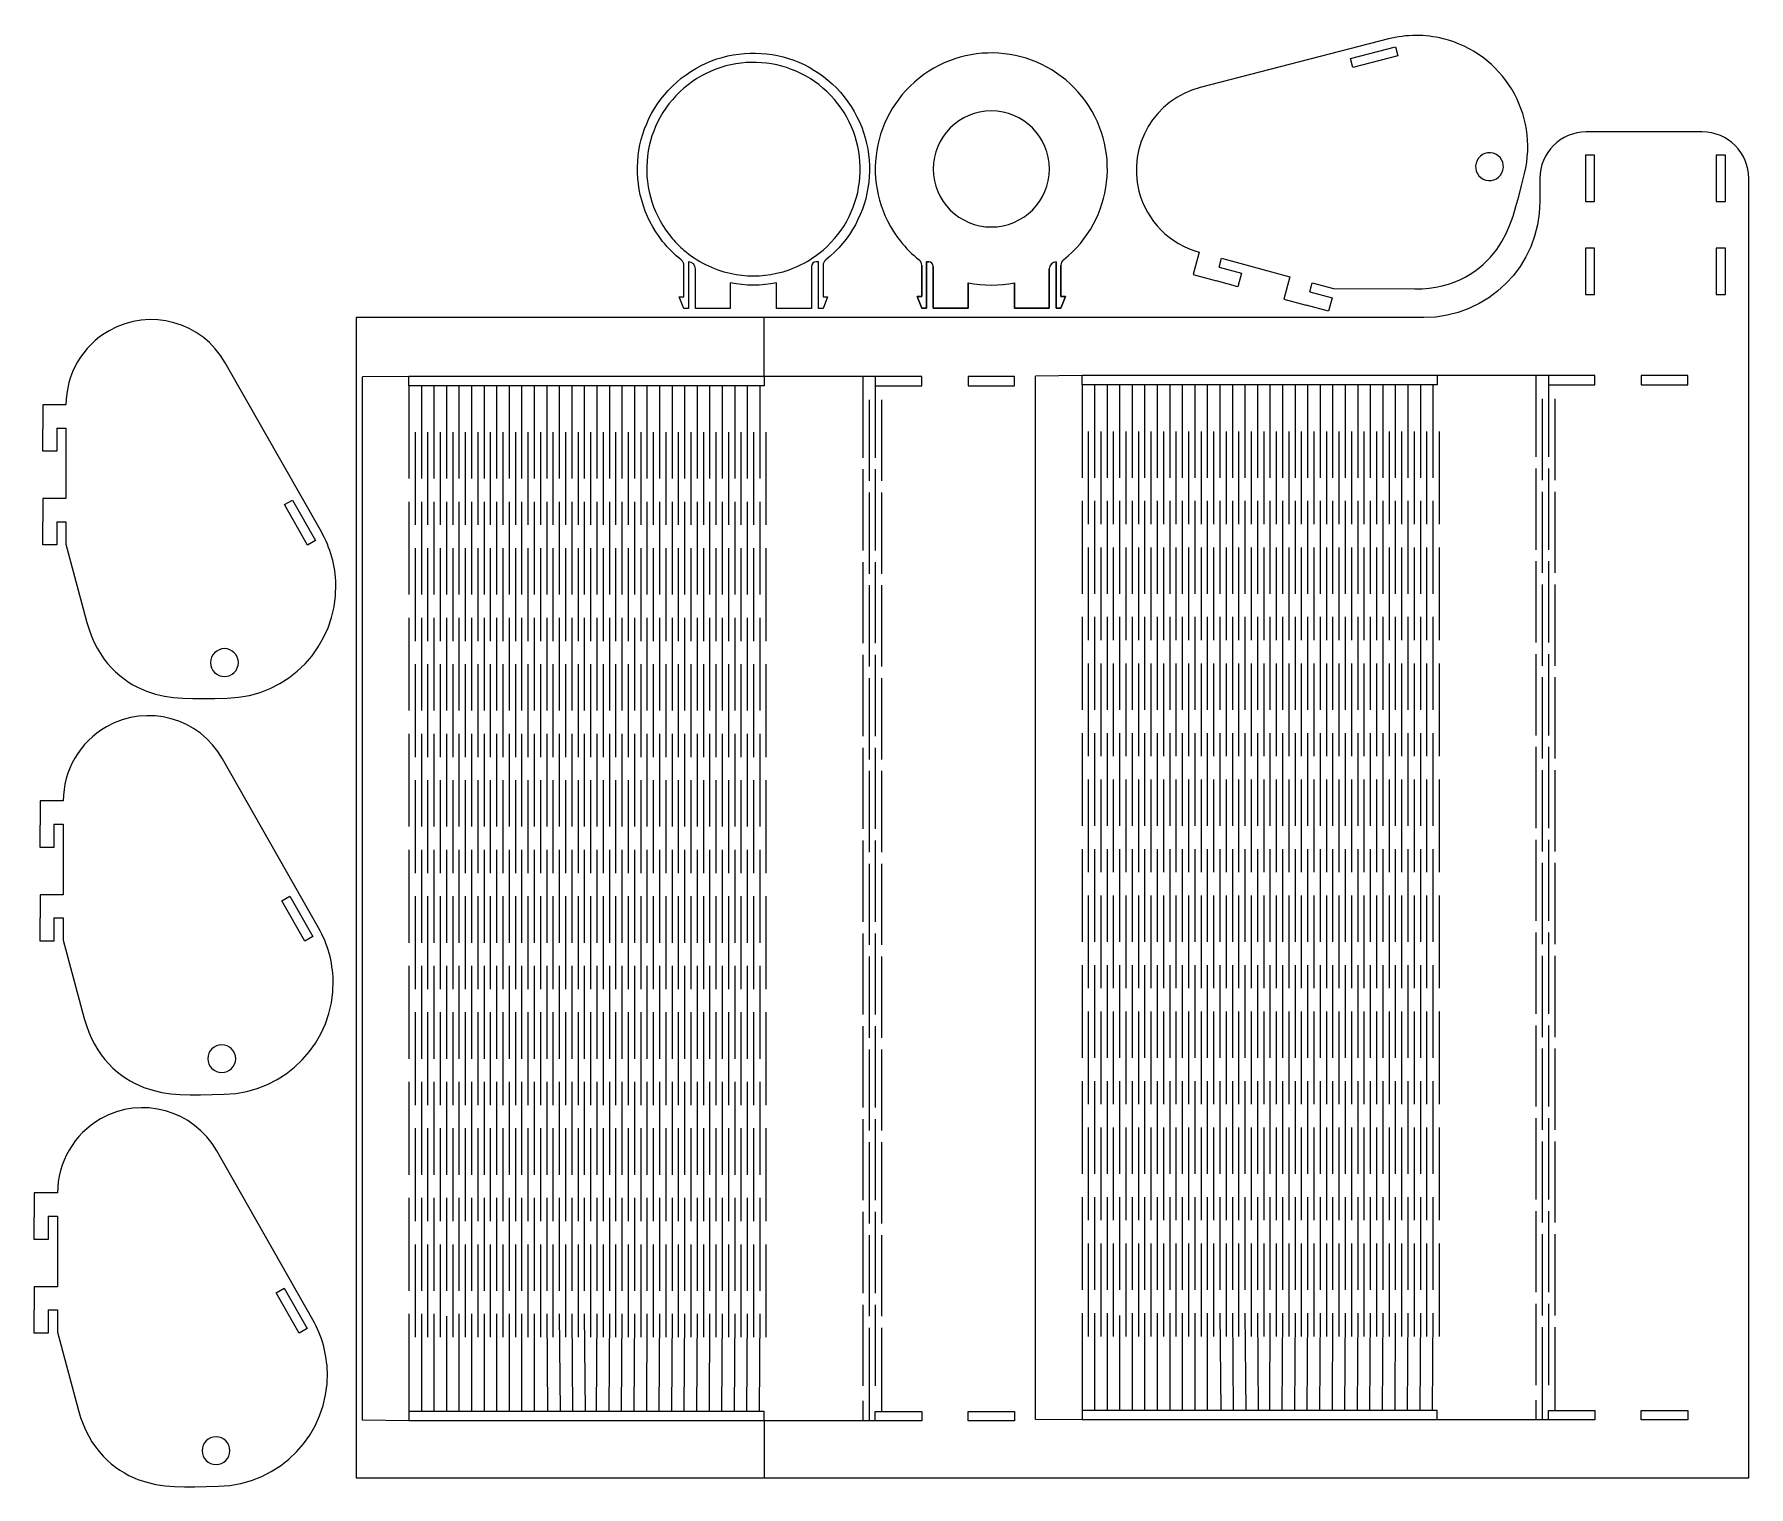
# Model space of a CAD drawing. Header units: inches. Extents: x -247 to 491, y -447 to 179.
import ezdxf

# ---------------------------------------------------------------- set-up
doc = ezdxf.new("R2010")
doc.units = ezdxf.units.IN
doc.header["$MEASUREMENT"] = 0

# ---------------------------------------------------------------- blocks, each defined once
blk = doc.blocks.new('block 2')
at = {"color": 7, "lineweight": 25, "true_color": 0xffffff}
blk.add_lwpolyline([(405.14, 31.52), (405.14, -3.48)], dxfattribs=at)
blk = doc.blocks.new('block 3')
at = {"color": 7, "lineweight": 25, "true_color": 0xffffff}
blk.add_lwpolyline([(407.84, 21.52), (407.84, -13.48)], dxfattribs=at)
blk = doc.blocks.new('block 4')
at = {"color": 7, "lineweight": 25, "true_color": 0xffffff}
blk.add_lwpolyline([(407.84, -18.48), (407.84, -53.48)], dxfattribs=at)
blk = doc.blocks.new('block 5')
at = {"color": 7, "lineweight": 25, "true_color": 0xffffff}
blk.add_lwpolyline([(405.14, -8.48), (405.14, -43.48)], dxfattribs=at)
blk = doc.blocks.new('block 6')
at = {"color": 7, "lineweight": 25, "true_color": 0xffffff}
blk.add_lwpolyline([(407.84, -58.48), (407.84, -93.48)], dxfattribs=at)
blk = doc.blocks.new('block 7')
at = {"color": 7, "lineweight": 25, "true_color": 0xffffff}
blk.add_lwpolyline([(405.14, -48.48), (405.14, -83.48)], dxfattribs=at)
blk = doc.blocks.new('block 8')
at = {"color": 7, "lineweight": 25, "true_color": 0xffffff}
blk.add_lwpolyline([(407.84, -98.48), (407.84, -133.48)], dxfattribs=at)
blk = doc.blocks.new('block 9')
at = {"color": 7, "lineweight": 25, "true_color": 0xffffff}
blk.add_lwpolyline([(405.14, -88.48), (405.14, -123.48)], dxfattribs=at)
blk = doc.blocks.new('block 10')
at = {"color": 7, "lineweight": 25, "true_color": 0xffffff}
blk.add_lwpolyline([(407.84, -138.48), (407.84, -173.48)], dxfattribs=at)
blk = doc.blocks.new('block 11')
at = {"color": 7, "lineweight": 25, "true_color": 0xffffff}
blk.add_lwpolyline([(405.14, -128.48), (405.14, -163.48)], dxfattribs=at)
blk = doc.blocks.new('block 12')
at = {"color": 7, "lineweight": 25, "true_color": 0xffffff}
blk.add_lwpolyline([(407.84, -178.48), (407.84, -213.48)], dxfattribs=at)
blk = doc.blocks.new('block 13')
at = {"color": 7, "lineweight": 25, "true_color": 0xffffff}
blk.add_lwpolyline([(405.14, -168.48), (405.14, -203.48)], dxfattribs=at)
blk = doc.blocks.new('block 14')
at = {"color": 7, "lineweight": 25, "true_color": 0xffffff}
blk.add_lwpolyline([(407.84, -218.48), (407.84, -253.48)], dxfattribs=at)
blk = doc.blocks.new('block 15')
at = {"color": 7, "lineweight": 25, "true_color": 0xffffff}
blk.add_lwpolyline([(405.14, -208.48), (405.14, -243.48)], dxfattribs=at)
blk = doc.blocks.new('block 16')
at = {"color": 7, "lineweight": 25, "true_color": 0xffffff}
blk.add_lwpolyline([(407.84, -258.48), (407.84, -293.48)], dxfattribs=at)
blk = doc.blocks.new('block 17')
at = {"color": 7, "lineweight": 25, "true_color": 0xffffff}
blk.add_lwpolyline([(405.14, -248.48), (405.14, -283.48)], dxfattribs=at)
blk = doc.blocks.new('block 18')
at = {"color": 7, "lineweight": 25, "true_color": 0xffffff}
blk.add_lwpolyline([(407.84, -298.48), (407.84, -333.48)], dxfattribs=at)
blk = doc.blocks.new('block 19')
at = {"color": 7, "lineweight": 25, "true_color": 0xffffff}
blk.add_lwpolyline([(405.14, -288.48), (405.14, -323.48)], dxfattribs=at)
blk = doc.blocks.new('block 20')
at = {"color": 7, "lineweight": 25, "true_color": 0xffffff}
blk.add_lwpolyline([(407.84, -338.48), (407.84, -373.48)], dxfattribs=at)
blk = doc.blocks.new('block 21')
at = {"color": 7, "lineweight": 25, "true_color": 0xffffff}
blk.add_lwpolyline([(405.14, -328.48), (405.14, -363.48)], dxfattribs=at)
blk = doc.blocks.new('block 22')
at = {"color": 7, "lineweight": 25, "true_color": 0xffffff}
blk.add_lwpolyline([(407.84, -378.48), (407.84, -413.48)], dxfattribs=at)
blk = doc.blocks.new('block 23')
at = {"color": 7, "lineweight": 25, "true_color": 0xffffff}
blk.add_lwpolyline([(405.14, -368.48), (405.14, -403.48)], dxfattribs=at)
blk = doc.blocks.new('block 24')
at = {"color": 7, "lineweight": 25, "true_color": 0xffffff}
blk.add_lwpolyline([(402.44, 21.52), (402.44, -13.48)], dxfattribs=at)
blk = doc.blocks.new('block 25')
at = {"color": 7, "lineweight": 25, "true_color": 0xffffff}
blk.add_lwpolyline([(399.74, 31.52), (399.74, -3.48)], dxfattribs=at)
blk = doc.blocks.new('block 26')
at = {"color": 7, "lineweight": 25, "true_color": 0xffffff}
blk.add_lwpolyline([(402.44, -18.48), (402.44, -53.48)], dxfattribs=at)
blk = doc.blocks.new('block 27')
at = {"color": 7, "lineweight": 25, "true_color": 0xffffff}
blk.add_lwpolyline([(399.74, -8.48), (399.74, -43.48)], dxfattribs=at)
blk = doc.blocks.new('block 28')
at = {"color": 7, "lineweight": 25, "true_color": 0xffffff}
blk.add_lwpolyline([(402.44, -58.48), (402.44, -93.48)], dxfattribs=at)
blk = doc.blocks.new('block 29')
at = {"color": 7, "lineweight": 25, "true_color": 0xffffff}
blk.add_lwpolyline([(399.74, -48.48), (399.74, -83.48)], dxfattribs=at)
blk = doc.blocks.new('block 30')
at = {"color": 7, "lineweight": 25, "true_color": 0xffffff}
blk.add_lwpolyline([(402.44, -98.48), (402.44, -133.48)], dxfattribs=at)
blk = doc.blocks.new('block 31')
at = {"color": 7, "lineweight": 25, "true_color": 0xffffff}
blk.add_lwpolyline([(399.74, -88.48), (399.74, -123.48)], dxfattribs=at)
blk = doc.blocks.new('block 32')
at = {"color": 7, "lineweight": 25, "true_color": 0xffffff}
blk.add_lwpolyline([(402.44, -138.48), (402.44, -173.48)], dxfattribs=at)
blk = doc.blocks.new('block 33')
at = {"color": 7, "lineweight": 25, "true_color": 0xffffff}
blk.add_lwpolyline([(399.74, -128.48), (399.74, -163.48)], dxfattribs=at)
blk = doc.blocks.new('block 34')
at = {"color": 7, "lineweight": 25, "true_color": 0xffffff}
blk.add_lwpolyline([(402.44, -178.48), (402.44, -213.48)], dxfattribs=at)
blk = doc.blocks.new('block 35')
at = {"color": 7, "lineweight": 25, "true_color": 0xffffff}
blk.add_lwpolyline([(399.74, -168.48), (399.74, -203.48)], dxfattribs=at)
blk = doc.blocks.new('block 36')
at = {"color": 7, "lineweight": 25, "true_color": 0xffffff}
blk.add_lwpolyline([(402.44, -218.48), (402.44, -253.48)], dxfattribs=at)
blk = doc.blocks.new('block 37')
at = {"color": 7, "lineweight": 25, "true_color": 0xffffff}
blk.add_lwpolyline([(399.74, -208.48), (399.74, -243.48)], dxfattribs=at)
blk = doc.blocks.new('block 38')
at = {"color": 7, "lineweight": 25, "true_color": 0xffffff}
blk.add_lwpolyline([(402.44, -258.48), (402.44, -293.48)], dxfattribs=at)
blk = doc.blocks.new('block 39')
at = {"color": 7, "lineweight": 25, "true_color": 0xffffff}
blk.add_lwpolyline([(399.74, -248.48), (399.74, -283.48)], dxfattribs=at)
blk = doc.blocks.new('block 40')
at = {"color": 7, "lineweight": 25, "true_color": 0xffffff}
blk.add_lwpolyline([(402.44, -298.48), (402.44, -333.48)], dxfattribs=at)
blk = doc.blocks.new('block 41')
at = {"color": 7, "lineweight": 25, "true_color": 0xffffff}
blk.add_lwpolyline([(399.74, -288.48), (399.74, -323.48)], dxfattribs=at)
blk = doc.blocks.new('block 42')
at = {"color": 7, "lineweight": 25, "true_color": 0xffffff}
blk.add_lwpolyline([(402.44, -338.48), (402.44, -373.48)], dxfattribs=at)
blk = doc.blocks.new('block 43')
at = {"color": 7, "lineweight": 25, "true_color": 0xffffff}
blk.add_lwpolyline([(399.74, -328.48), (399.74, -363.48)], dxfattribs=at)
blk = doc.blocks.new('block 44')
at = {"color": 7, "lineweight": 25, "true_color": 0xffffff}
blk.add_lwpolyline([(402.44, -378.48), (402.44, -413.48)], dxfattribs=at)
blk = doc.blocks.new('block 45')
at = {"color": 7, "lineweight": 25, "true_color": 0xffffff}
blk.add_lwpolyline([(399.74, -368.48), (399.74, -403.48)], dxfattribs=at)
blk = doc.blocks.new('block 46')
at = {"color": 7, "lineweight": 25, "true_color": 0xffffff}
blk.add_lwpolyline([(402.44, -413.48), (402.44, -418.48)], dxfattribs=at)
blk = doc.blocks.new('block 47')
at = {"color": 7, "lineweight": 25, "true_color": 0xffffff}
blk.add_lwpolyline([(407.84, -413.48), (407.84, -414.48)], dxfattribs=at)
blk = doc.blocks.new('block 48')
at = {"color": 7, "lineweight": 25, "true_color": 0xffffff}
blk.add_lwpolyline([(405.15, -418.48), (357.19, -418.48)], dxfattribs=at)
blk = doc.blocks.new('block 49')
at = {"color": 7, "lineweight": 25, "true_color": 0xffffff}
blk.add_lwpolyline([(405.15, -418.48), (357.19, -418.48)], dxfattribs=at)
blk = doc.blocks.new('block 50')
at = {"color": 7, "lineweight": 25, "true_color": 0xffffff}
blk.add_lwpolyline([(399.74, -409.95), (399.74, -418.48)], dxfattribs=at)
blk = doc.blocks.new('block 51')
at = {"color": 7, "lineweight": 25, "true_color": 0xffffff}
blk.add_lwpolyline([(115.07, 31.17), (115.07, -3.83)], dxfattribs=at)
blk = doc.blocks.new('block 52')
at = {"color": 7, "lineweight": 25, "true_color": 0xffffff}
blk.add_lwpolyline([(117.77, 21.17), (117.77, -13.83)], dxfattribs=at)
blk = doc.blocks.new('block 53')
at = {"color": 7, "lineweight": 25, "true_color": 0xffffff}
blk.add_lwpolyline([(117.77, -18.83), (117.77, -53.83)], dxfattribs=at)
blk = doc.blocks.new('block 54')
at = {"color": 7, "lineweight": 25, "true_color": 0xffffff}
blk.add_lwpolyline([(115.07, -8.83), (115.07, -43.83)], dxfattribs=at)
blk = doc.blocks.new('block 55')
at = {"color": 7, "lineweight": 25, "true_color": 0xffffff}
blk.add_lwpolyline([(117.77, -58.83), (117.77, -93.83)], dxfattribs=at)
blk = doc.blocks.new('block 56')
at = {"color": 7, "lineweight": 25, "true_color": 0xffffff}
blk.add_lwpolyline([(115.07, -48.83), (115.07, -83.83)], dxfattribs=at)
blk = doc.blocks.new('block 57')
at = {"color": 7, "lineweight": 25, "true_color": 0xffffff}
blk.add_lwpolyline([(117.77, -98.83), (117.77, -133.83)], dxfattribs=at)
blk = doc.blocks.new('block 58')
at = {"color": 7, "lineweight": 25, "true_color": 0xffffff}
blk.add_lwpolyline([(115.07, -88.83), (115.07, -123.83)], dxfattribs=at)
blk = doc.blocks.new('block 59')
at = {"color": 7, "lineweight": 25, "true_color": 0xffffff}
blk.add_lwpolyline([(117.77, -138.83), (117.77, -173.83)], dxfattribs=at)
blk = doc.blocks.new('block 60')
at = {"color": 7, "lineweight": 25, "true_color": 0xffffff}
blk.add_lwpolyline([(115.07, -128.83), (115.07, -163.83)], dxfattribs=at)
blk = doc.blocks.new('block 61')
at = {"color": 7, "lineweight": 25, "true_color": 0xffffff}
blk.add_lwpolyline([(117.77, -178.83), (117.77, -213.83)], dxfattribs=at)
blk = doc.blocks.new('block 62')
at = {"color": 7, "lineweight": 25, "true_color": 0xffffff}
blk.add_lwpolyline([(115.07, -168.83), (115.07, -203.83)], dxfattribs=at)
blk = doc.blocks.new('block 63')
at = {"color": 7, "lineweight": 25, "true_color": 0xffffff}
blk.add_lwpolyline([(117.77, -218.83), (117.77, -253.83)], dxfattribs=at)
blk = doc.blocks.new('block 64')
at = {"color": 7, "lineweight": 25, "true_color": 0xffffff}
blk.add_lwpolyline([(115.07, -208.83), (115.07, -243.83)], dxfattribs=at)
blk = doc.blocks.new('block 65')
at = {"color": 7, "lineweight": 25, "true_color": 0xffffff}
blk.add_lwpolyline([(117.77, -258.83), (117.77, -293.83)], dxfattribs=at)
blk = doc.blocks.new('block 66')
at = {"color": 7, "lineweight": 25, "true_color": 0xffffff}
blk.add_lwpolyline([(115.07, -248.83), (115.07, -283.83)], dxfattribs=at)
blk = doc.blocks.new('block 67')
at = {"color": 7, "lineweight": 25, "true_color": 0xffffff}
blk.add_lwpolyline([(117.77, -298.83), (117.77, -333.83)], dxfattribs=at)
blk = doc.blocks.new('block 68')
at = {"color": 7, "lineweight": 25, "true_color": 0xffffff}
blk.add_lwpolyline([(115.07, -288.83), (115.07, -323.83)], dxfattribs=at)
blk = doc.blocks.new('block 69')
at = {"color": 7, "lineweight": 25, "true_color": 0xffffff}
blk.add_lwpolyline([(117.77, -338.83), (117.77, -373.83)], dxfattribs=at)
blk = doc.blocks.new('block 70')
at = {"color": 7, "lineweight": 25, "true_color": 0xffffff}
blk.add_lwpolyline([(115.07, -328.83), (115.07, -363.83)], dxfattribs=at)
blk = doc.blocks.new('block 71')
at = {"color": 7, "lineweight": 25, "true_color": 0xffffff}
blk.add_lwpolyline([(117.77, -378.83), (117.77, -413.83)], dxfattribs=at)
blk = doc.blocks.new('block 72')
at = {"color": 7, "lineweight": 25, "true_color": 0xffffff}
blk.add_lwpolyline([(115.07, -368.83), (115.07, -403.83)], dxfattribs=at)
blk = doc.blocks.new('block 73')
at = {"color": 7, "lineweight": 25, "true_color": 0xffffff}
blk.add_lwpolyline([(112.37, 21.17), (112.37, -13.83)], dxfattribs=at)
blk = doc.blocks.new('block 74')
at = {"color": 7, "lineweight": 25, "true_color": 0xffffff}
blk.add_lwpolyline([(109.67, 31.17), (109.67, -3.83)], dxfattribs=at)
blk = doc.blocks.new('block 75')
at = {"color": 7, "lineweight": 25, "true_color": 0xffffff}
blk.add_lwpolyline([(112.37, -18.83), (112.37, -53.83)], dxfattribs=at)
blk = doc.blocks.new('block 76')
at = {"color": 7, "lineweight": 25, "true_color": 0xffffff}
blk.add_lwpolyline([(109.67, -8.83), (109.67, -43.83)], dxfattribs=at)
blk = doc.blocks.new('block 77')
at = {"color": 7, "lineweight": 25, "true_color": 0xffffff}
blk.add_lwpolyline([(112.37, -58.83), (112.37, -93.83)], dxfattribs=at)
blk = doc.blocks.new('block 78')
at = {"color": 7, "lineweight": 25, "true_color": 0xffffff}
blk.add_lwpolyline([(109.67, -48.83), (109.67, -83.83)], dxfattribs=at)
blk = doc.blocks.new('block 79')
at = {"color": 7, "lineweight": 25, "true_color": 0xffffff}
blk.add_lwpolyline([(112.37, -98.83), (112.37, -133.83)], dxfattribs=at)
blk = doc.blocks.new('block 80')
at = {"color": 7, "lineweight": 25, "true_color": 0xffffff}
blk.add_lwpolyline([(109.67, -88.83), (109.67, -123.83)], dxfattribs=at)
blk = doc.blocks.new('block 81')
at = {"color": 7, "lineweight": 25, "true_color": 0xffffff}
blk.add_lwpolyline([(112.37, -138.83), (112.37, -173.83)], dxfattribs=at)
blk = doc.blocks.new('block 82')
at = {"color": 7, "lineweight": 25, "true_color": 0xffffff}
blk.add_lwpolyline([(109.67, -128.83), (109.67, -163.83)], dxfattribs=at)
blk = doc.blocks.new('block 83')
at = {"color": 7, "lineweight": 25, "true_color": 0xffffff}
blk.add_lwpolyline([(112.37, -178.83), (112.37, -213.83)], dxfattribs=at)
blk = doc.blocks.new('block 84')
at = {"color": 7, "lineweight": 25, "true_color": 0xffffff}
blk.add_lwpolyline([(109.67, -168.83), (109.67, -203.83)], dxfattribs=at)
blk = doc.blocks.new('block 85')
at = {"color": 7, "lineweight": 25, "true_color": 0xffffff}
blk.add_lwpolyline([(112.37, -218.83), (112.37, -253.83)], dxfattribs=at)
blk = doc.blocks.new('block 86')
at = {"color": 7, "lineweight": 25, "true_color": 0xffffff}
blk.add_lwpolyline([(109.67, -208.83), (109.67, -243.83)], dxfattribs=at)
blk = doc.blocks.new('block 87')
at = {"color": 7, "lineweight": 25, "true_color": 0xffffff}
blk.add_lwpolyline([(112.37, -258.83), (112.37, -293.83)], dxfattribs=at)
blk = doc.blocks.new('block 88')
at = {"color": 7, "lineweight": 25, "true_color": 0xffffff}
blk.add_lwpolyline([(109.67, -248.83), (109.67, -283.83)], dxfattribs=at)
blk = doc.blocks.new('block 89')
at = {"color": 7, "lineweight": 25, "true_color": 0xffffff}
blk.add_lwpolyline([(112.37, -298.83), (112.37, -333.83)], dxfattribs=at)
blk = doc.blocks.new('block 90')
at = {"color": 7, "lineweight": 25, "true_color": 0xffffff}
blk.add_lwpolyline([(109.67, -288.83), (109.67, -323.83)], dxfattribs=at)
blk = doc.blocks.new('block 91')
at = {"color": 7, "lineweight": 25, "true_color": 0xffffff}
blk.add_lwpolyline([(112.37, -338.83), (112.37, -373.83)], dxfattribs=at)
blk = doc.blocks.new('block 92')
at = {"color": 7, "lineweight": 25, "true_color": 0xffffff}
blk.add_lwpolyline([(109.67, -328.83), (109.67, -363.83)], dxfattribs=at)
blk = doc.blocks.new('block 93')
at = {"color": 7, "lineweight": 25, "true_color": 0xffffff}
blk.add_lwpolyline([(112.37, -378.83), (112.37, -413.83)], dxfattribs=at)
blk = doc.blocks.new('block 94')
at = {"color": 7, "lineweight": 25, "true_color": 0xffffff}
blk.add_lwpolyline([(109.67, -368.83), (109.67, -403.83)], dxfattribs=at)
blk = doc.blocks.new('block 95')
at = {"color": 7, "lineweight": 25, "true_color": 0xffffff}
blk.add_lwpolyline([(112.37, -413.83), (112.37, -418.83)], dxfattribs=at)
blk = doc.blocks.new('block 96')
at = {"color": 7, "lineweight": 25, "true_color": 0xffffff}
blk.add_lwpolyline([(117.77, -413.83), (117.77, -414.83)], dxfattribs=at)
blk = doc.blocks.new('block 97')
at = {"color": 7, "lineweight": 25, "true_color": 0xffffff}
blk.add_lwpolyline([(115.08, -418.83), (67.12, -418.83)], dxfattribs=at)
blk = doc.blocks.new('block 98')
at = {"color": 7, "lineweight": 25, "true_color": 0xffffff}
blk.add_lwpolyline([(115.08, -418.83), (67.12, -418.83)], dxfattribs=at)
blk = doc.blocks.new('block 99')
at = {"color": 7, "lineweight": 25, "true_color": 0xffffff}
blk.add_lwpolyline([(109.67, -410.3), (109.67, -418.83)], dxfattribs=at)
blk = doc.blocks.new('block 100')
at = {"color": 7, "lineweight": 25, "true_color": 0xffffff}
blk.add_open_spline([(394.83, 118.62), (401.18, 144.36), (385.47, 170.37), (359.73, 176.72), (352.02, 178.63), (343.96, 178.59), (336.26, 176.61)], degree=3, knots=[0, 0, 0, 0, 1, 1, 1, 2, 2, 2, 2], dxfattribs=at)
blk = doc.blocks.new('block 101')
at = {"color": 7, "lineweight": 25, "true_color": 0xffffff}
blk.add_lwpolyline([(336.26, 176.61), (255.13, 155.73)], dxfattribs=at)
blk = doc.blocks.new('block 102')
at = {"color": 7, "lineweight": 25, "true_color": 0xffffff}
blk.add_open_spline([(255.13, 155.73), (235.48, 150.67), (223.66, 130.65), (228.71, 111), (232, 98.21), (241.92, 88.16), (254.67, 84.71)], degree=3, knots=[0, 0, 0, 0, 1, 1, 1, 2, 2, 2, 2], dxfattribs=at)
blk = doc.blocks.new('block 103')
at = {"color": 7, "lineweight": 25, "true_color": 0xffffff}
blk.add_lwpolyline([(320.83, 164.37), (319.83, 168.25), (339.2, 173.23), (340.2, 169.36), (320.83, 164.37)], dxfattribs=at)
blk = doc.blocks.new('block 104')
at = {"color": 7, "lineweight": 25, "true_color": 0xffffff}
blk.add_lwpolyline([(254.67, 84.71), (252.06, 75.06)], dxfattribs=at)
blk = doc.blocks.new('block 105')
at = {"color": 7, "lineweight": 25, "true_color": 0xffffff}
blk.add_lwpolyline([(252.06, 75.06), (262.09, 72.34)], dxfattribs=at)
blk = doc.blocks.new('block 106')
at = {"color": 7, "lineweight": 25, "true_color": 0xffffff}
blk.add_lwpolyline([(263.28, 78.23), (264.32, 82.09)], dxfattribs=at)
blk = doc.blocks.new('block 107')
at = {"color": 7, "lineweight": 25, "true_color": 0xffffff}
blk.add_lwpolyline([(263.28, 78.23), (272.93, 75.62)], dxfattribs=at)
blk = doc.blocks.new('block 108')
at = {"color": 7, "lineweight": 25, "true_color": 0xffffff}
blk.add_lwpolyline([(272.93, 75.62), (271.36, 69.82)], dxfattribs=at)
blk = doc.blocks.new('block 109')
at = {"color": 7, "lineweight": 25, "true_color": 0xffffff}
blk.add_lwpolyline([(271.36, 69.82), (262.09, 72.34)], dxfattribs=at)
blk = doc.blocks.new('block 110')
at = {"color": 7, "lineweight": 25, "true_color": 0xffffff}
blk.add_lwpolyline([(291.05, 64.49), (300.7, 61.87)], dxfattribs=at)
blk = doc.blocks.new('block 111')
at = {"color": 7, "lineweight": 25, "true_color": 0xffffff}
blk.add_lwpolyline([(302.27, 67.66), (303.32, 71.53)], dxfattribs=at)
blk = doc.blocks.new('block 112')
at = {"color": 7, "lineweight": 25, "true_color": 0xffffff}
blk.add_lwpolyline([(311.92, 65.05), (310.35, 59.26)], dxfattribs=at)
blk = doc.blocks.new('block 113')
at = {"color": 7, "lineweight": 25, "true_color": 0xffffff}
blk.add_lwpolyline([(293.66, 74.14), (291.05, 64.49)], dxfattribs=at)
blk = doc.blocks.new('block 114')
at = {"color": 7, "lineweight": 25, "true_color": 0xffffff}
blk.add_lwpolyline([(310.35, 59.26), (300.7, 61.87)], dxfattribs=at)
blk = doc.blocks.new('block 115')
at = {"color": 7, "lineweight": 25, "true_color": 0xffffff}
blk.add_lwpolyline([(302.27, 67.66), (311.92, 65.05)], dxfattribs=at)
blk = doc.blocks.new('block 116')
at = {"color": 7, "lineweight": 25, "true_color": 0xffffff}
blk.add_lwpolyline([(264.32, 82.09), (293.66, 74.14)], dxfattribs=at)
blk = doc.blocks.new('block 117')
at = {"color": 7, "lineweight": 25, "true_color": 0xffffff}
blk.add_lwpolyline([(303.32, 71.53), (312.58, 69.01)], dxfattribs=at)
blk = doc.blocks.new('block 118')
at = {"color": 7, "lineweight": 25, "true_color": 0xffffff}
blk.add_open_spline([(378.17, 115.79), (374.97, 116.65), (373.08, 119.95), (373.95, 123.15), (374.82, 126.35), (378.11, 128.24), (381.31, 127.37), (384.51, 126.5), (386.4, 123.21), (385.53, 120.01), (384.67, 116.81), (381.37, 114.92), (378.17, 115.79), (378.17, 115.79), (378.17, 115.79), (378.17, 115.79)], degree=3, knots=[0, 0, 0, 0, 1, 1, 1, 2, 2, 2, 3, 3, 3, 4, 4, 4, 5, 5, 5, 5], dxfattribs=at)
blk = doc.blocks.new('block 119')
at = {"color": 7, "lineweight": 25, "true_color": 0xffffff}
blk.add_lwpolyline([(312.58, 69.01), (347.58, 68.91)], dxfattribs=at)
blk = doc.blocks.new('block 120')
at = {"color": 7, "lineweight": 25, "true_color": 0xffffff}
blk.add_lwpolyline([(347.58, 68.91), (350.73, 68.99), (353.75, 69.24), (356.64, 69.66), (359.41, 70.24), (362.05, 70.98), (364.56, 71.85), (366.95, 72.86), (369.21, 73.99), (371.35, 75.22), (373.36, 76.55), (375.25, 77.96), (377.01, 79.44), (378.65, 80.98), (380.17, 82.57), (382.85, 85.87), (385.1, 89.28), (386.98, 92.8), (388.56, 96.46), (389.92, 100.29), (391.15, 104.36), (392.34, 108.73), (393.55, 113.47), (394.83, 118.62)], dxfattribs=at)
blk = doc.blocks.new('block 122')
at = {"color": 7, "lineweight": 25, "true_color": 0xffffff}
blk.add_open_spline([(140.08, 120.58), (140.08, 134.38), (151.27, 145.58), (165.08, 145.58), (178.88, 145.58), (190.08, 134.38), (190.08, 120.58), (190.08, 106.77), (178.88, 95.58), (165.08, 95.58), (151.27, 95.58), (140.08, 106.77), (140.08, 120.58), (140.08, 120.58), (140.08, 120.58), (140.08, 120.58)], degree=3, knots=[0, 0, 0, 0, 1, 1, 1, 2, 2, 2, 3, 3, 3, 4, 4, 4, 5, 5, 5, 5], dxfattribs=at)
blk = doc.blocks.new('block 123')
at = {"color": 7, "lineweight": 25, "true_color": 0xffffff}
blk.add_lwpolyline([(135.08, 79.1), (135.08, 65.58)], dxfattribs=at)
blk = doc.blocks.new('block 124')
at = {"color": 7, "lineweight": 25, "true_color": 0xffffff}
blk.add_lwpolyline([(135.08, 65.58), (133.11, 65.58)], dxfattribs=at)
blk = doc.blocks.new('block 125')
at = {"color": 7, "lineweight": 25, "true_color": 0xffffff}
blk.add_lwpolyline([(133.11, 65.58), (135.08, 60.58)], dxfattribs=at)
blk = doc.blocks.new('block 126')
at = {"color": 7, "lineweight": 25, "true_color": 0xffffff}
blk.add_lwpolyline([(135.08, 60.58), (137.08, 60.58)], dxfattribs=at)
blk = doc.blocks.new('block 127')
at = {"color": 7, "lineweight": 25, "true_color": 0xffffff}
blk.add_lwpolyline([(137.08, 60.58), (137.08, 80.58)], dxfattribs=at)
blk = doc.blocks.new('block 128')
at = {"color": 7, "lineweight": 25, "true_color": 0xffffff}
blk.add_lwpolyline([(137.08, 80.58), (138.08, 80.58)], dxfattribs=at)
blk = doc.blocks.new('block 129')
at = {"color": 7, "lineweight": 25, "true_color": 0xffffff}
blk.add_open_spline([(140.08, 78.58), (140.08, 79.68), (139.19, 80.58), (138.08, 80.58)], degree=3, dxfattribs=at)
blk = doc.blocks.new('block 130')
at = {"color": 7, "lineweight": 25, "true_color": 0xffffff}
blk.add_lwpolyline([(140.08, 78.58), (140.08, 60.58)], dxfattribs=at)
blk = doc.blocks.new('block 131')
at = {"color": 7, "lineweight": 25, "true_color": 0xffffff}
blk.add_lwpolyline([(140.08, 60.58), (155.08, 60.58)], dxfattribs=at)
blk = doc.blocks.new('block 132')
at = {"color": 7, "lineweight": 25, "true_color": 0xffffff}
blk.add_lwpolyline([(155.08, 60.58), (155.08, 71.58)], dxfattribs=at)
blk = doc.blocks.new('block 133')
at = {"color": 7, "lineweight": 25, "true_color": 0xffffff}
blk.add_open_spline([(155.08, 71.58), (161.68, 70.24), (168.47, 70.24), (175.07, 71.58)], degree=3, dxfattribs=at)
blk = doc.blocks.new('block 134')
at = {"color": 7, "lineweight": 25, "true_color": 0xffffff}
blk.add_lwpolyline([(175.07, 71.58), (175.07, 60.58)], dxfattribs=at)
blk = doc.blocks.new('block 135')
at = {"color": 7, "lineweight": 25, "true_color": 0xffffff}
blk.add_lwpolyline([(175.07, 60.58), (190.07, 60.58)], dxfattribs=at)
blk = doc.blocks.new('block 136')
at = {"color": 7, "lineweight": 25, "true_color": 0xffffff}
blk.add_lwpolyline([(190.07, 60.58), (190.07, 77.58)], dxfattribs=at)
blk = doc.blocks.new('block 137')
at = {"color": 7, "lineweight": 25, "true_color": 0xffffff}
blk.add_open_spline([(193.07, 80.58), (191.41, 80.58), (190.07, 79.23), (190.07, 77.58)], degree=3, dxfattribs=at)
blk = doc.blocks.new('block 138')
at = {"color": 7, "lineweight": 25, "true_color": 0xffffff}
blk.add_lwpolyline([(193.07, 80.58), (193.07, 60.58)], dxfattribs=at)
blk = doc.blocks.new('block 139')
at = {"color": 7, "lineweight": 25, "true_color": 0xffffff}
blk.add_lwpolyline([(193.07, 60.58), (195.07, 60.58)], dxfattribs=at)
blk = doc.blocks.new('block 140')
at = {"color": 7, "lineweight": 25, "true_color": 0xffffff}
blk.add_lwpolyline([(195.07, 60.58), (197.04, 65.58)], dxfattribs=at)
blk = doc.blocks.new('block 141')
at = {"color": 7, "lineweight": 25, "true_color": 0xffffff}
blk.add_lwpolyline([(197.04, 65.58), (195.07, 65.58)], dxfattribs=at)
blk = doc.blocks.new('block 142')
at = {"color": 7, "lineweight": 25, "true_color": 0xffffff}
blk.add_lwpolyline([(195.07, 65.58), (195.07, 79.1)], dxfattribs=at)
blk = doc.blocks.new('block 143')
at = {"color": 7, "lineweight": 25, "true_color": 0xffffff}
blk.add_open_spline([(196.2, 81.44), (195.48, 80.88), (195.07, 80.01), (195.07, 79.1)], degree=3, dxfattribs=at)
blk = doc.blocks.new('block 144')
at = {"color": 7, "lineweight": 25, "true_color": 0xffffff}
blk.add_open_spline([(196.2, 81.44), (217.81, 98.63), (221.4, 130.09), (204.21, 151.7), (187.02, 173.31), (155.56, 176.9), (133.95, 159.71), (112.34, 142.52), (108.75, 111.06), (125.94, 89.45), (128.3, 86.49), (130.99, 83.8), (133.95, 81.44)], degree=3, knots=[0, 0, 0, 0, 1, 1, 1, 2, 2, 2, 3, 3, 3, 4, 4, 4, 4], dxfattribs=at)
blk = doc.blocks.new('block 145')
at = {"color": 7, "lineweight": 25, "true_color": 0xffffff}
blk.add_open_spline([(135.08, 79.1), (135.08, 80.01), (134.67, 80.88), (133.95, 81.44)], degree=3, dxfattribs=at)
blk = doc.blocks.new('block 146')
at = {"color": 7, "lineweight": 25, "true_color": 0xffffff}
blk.add_open_spline([(140.08, 120.58), (140.08, 134.38), (151.27, 145.58), (165.08, 145.58), (178.88, 145.58), (190.08, 134.38), (190.08, 120.58), (190.08, 106.77), (178.88, 95.58), (165.08, 95.58), (151.27, 95.58), (140.08, 106.77), (140.08, 120.58), (140.08, 120.58), (140.08, 120.58), (140.08, 120.58)], degree=3, knots=[0, 0, 0, 0, 1, 1, 1, 2, 2, 2, 3, 3, 3, 4, 4, 4, 5, 5, 5, 5], dxfattribs=at)
blk = doc.blocks.new('block 147')
at = {"color": 7, "lineweight": 25, "true_color": 0xffffff}
blk.add_lwpolyline([(133.11, 65.58), (135.08, 65.58)], dxfattribs=at)
blk = doc.blocks.new('block 148')
at = {"color": 7, "lineweight": 25, "true_color": 0xffffff}
blk.add_lwpolyline([(135.08, 60.58), (133.11, 65.58)], dxfattribs=at)
blk = doc.blocks.new('block 149')
at = {"color": 7, "lineweight": 25, "true_color": 0xffffff}
blk.add_lwpolyline([(137.08, 60.58), (135.08, 60.58)], dxfattribs=at)
blk = doc.blocks.new('block 150')
at = {"color": 7, "lineweight": 25, "true_color": 0xffffff}
blk.add_lwpolyline([(137.08, 80.58), (137.08, 60.58)], dxfattribs=at)
blk = doc.blocks.new('block 151')
at = {"color": 7, "lineweight": 25, "true_color": 0xffffff}
blk.add_lwpolyline([(138.08, 80.58), (137.08, 80.58)], dxfattribs=at)
blk = doc.blocks.new('block 152')
at = {"color": 7, "lineweight": 25, "true_color": 0xffffff}
blk.add_open_spline([(140.08, 78.58), (140.08, 79.68), (139.19, 80.58), (138.08, 80.58)], degree=3, dxfattribs=at)
blk = doc.blocks.new('block 153')
at = {"color": 7, "lineweight": 25, "true_color": 0xffffff}
blk.add_lwpolyline([(140.08, 60.58), (140.08, 78.58)], dxfattribs=at)
blk = doc.blocks.new('block 154')
at = {"color": 7, "lineweight": 25, "true_color": 0xffffff}
blk.add_lwpolyline([(155.08, 60.58), (140.08, 60.58)], dxfattribs=at)
blk = doc.blocks.new('block 155')
at = {"color": 7, "lineweight": 25, "true_color": 0xffffff}
blk.add_lwpolyline([(155.08, 71.58), (155.08, 60.58)], dxfattribs=at)
blk = doc.blocks.new('block 156')
at = {"color": 7, "lineweight": 25, "true_color": 0xffffff}
blk.add_open_spline([(155.08, 71.58), (161.68, 70.24), (168.47, 70.24), (175.07, 71.58)], degree=3, dxfattribs=at)
blk = doc.blocks.new('block 157')
at = {"color": 7, "lineweight": 25, "true_color": 0xffffff}
blk.add_lwpolyline([(175.07, 60.58), (175.07, 71.58)], dxfattribs=at)
blk = doc.blocks.new('block 158')
at = {"color": 7, "lineweight": 25, "true_color": 0xffffff}
blk.add_lwpolyline([(190.07, 60.58), (175.07, 60.58)], dxfattribs=at)
blk = doc.blocks.new('block 159')
at = {"color": 7, "lineweight": 25, "true_color": 0xffffff}
blk.add_lwpolyline([(190.07, 77.58), (190.07, 60.58)], dxfattribs=at)
blk = doc.blocks.new('block 160')
at = {"color": 7, "lineweight": 25, "true_color": 0xffffff}
blk.add_open_spline([(193.07, 80.58), (191.41, 80.58), (190.07, 79.23), (190.07, 77.58)], degree=3, dxfattribs=at)
blk = doc.blocks.new('block 161')
at = {"color": 7, "lineweight": 25, "true_color": 0xffffff}
blk.add_lwpolyline([(193.07, 60.58), (193.07, 80.58)], dxfattribs=at)
blk = doc.blocks.new('block 162')
at = {"color": 7, "lineweight": 25, "true_color": 0xffffff}
blk.add_lwpolyline([(195.07, 60.58), (193.07, 60.58)], dxfattribs=at)
blk = doc.blocks.new('block 163')
at = {"color": 7, "lineweight": 25, "true_color": 0xffffff}
blk.add_lwpolyline([(197.04, 65.58), (195.07, 60.58)], dxfattribs=at)
blk = doc.blocks.new('block 164')
at = {"color": 7, "lineweight": 25, "true_color": 0xffffff}
blk.add_lwpolyline([(195.07, 65.58), (197.04, 65.58)], dxfattribs=at)
blk = doc.blocks.new('block 165')
at = {"color": 7, "lineweight": 25, "true_color": 0xffffff}
blk.add_lwpolyline([(195.07, 79.1), (195.07, 65.58)], dxfattribs=at)
blk = doc.blocks.new('block 166')
at = {"color": 7, "lineweight": 25, "true_color": 0xffffff}
blk.add_open_spline([(196.2, 81.44), (195.48, 80.88), (195.07, 80.01), (195.07, 79.1)], degree=3, dxfattribs=at)
blk = doc.blocks.new('block 167')
at = {"color": 7, "lineweight": 25, "true_color": 0xffffff}
blk.add_open_spline([(196.2, 81.44), (217.81, 98.63), (221.4, 130.09), (204.21, 151.7), (187.02, 173.31), (155.56, 176.9), (133.95, 159.71), (112.34, 142.52), (108.75, 111.06), (125.94, 89.45), (128.3, 86.49), (130.99, 83.8), (133.95, 81.44)], degree=3, knots=[0, 0, 0, 0, 1, 1, 1, 2, 2, 2, 3, 3, 3, 4, 4, 4, 4], dxfattribs=at)
blk = doc.blocks.new('block 168')
at = {"color": 7, "lineweight": 25, "true_color": 0xffffff}
blk.add_open_spline([(135.08, 79.1), (135.08, 80.01), (134.67, 80.88), (133.95, 81.44)], degree=3, dxfattribs=at)
blk = doc.blocks.new('block 169')
at = {"color": 7, "lineweight": 25, "true_color": 0xffffff}
blk.add_lwpolyline([(135.08, 65.58), (135.08, 79.1)], dxfattribs=at)
blk = doc.blocks.new('block 121')
for name in ['block 144', 'block 167', 'block 122', 'block 146', 'block 145', 'block 168', 'block 143', 'block 166', 'block 123', 'block 169', 'block 127', 'block 128', 'block 150', 'block 151', 'block 129', 'block 152', 'block 130', 'block 153', 'block 137', 'block 160', 'block 136', 'block 159', 'block 138', 'block 161', 'block 142', 'block 165', 'block 132', 'block 133', 'block 155', 'block 156', 'block 134', 'block 157', 'block 124', 'block 125', 'block 147', 'block 148', 'block 126', 'block 149', 'block 131', 'block 154', 'block 135', 'block 158', 'block 139', 'block 162', 'block 140', 'block 141', 'block 163', 'block 164']:
    blk.add_blockref(name, (0, 0))
blk = doc.blocks.new('block 170')
at = {"color": 7, "lineweight": 25, "true_color": 0xffffff}
blk.add_open_spline([(94.54, 65.52), (94.54, 65.52), (92.57, 65.52), (92.57, 65.52), (92.57, 65.52), (92.57, 69.52), (92.57, 69.52), (92.57, 69.52), (92.57, 79.04), (92.57, 79.04), (92.57, 79.95), (92.99, 80.82), (93.71, 81.39), (115.32, 98.58), (118.9, 130.03), (101.71, 151.64), (84.52, 173.26), (53.07, 176.84), (31.46, 159.65), (9.84, 142.46), (6.26, 111.01), (23.45, 89.39), (25.81, 86.43), (28.49, 83.75), (31.46, 81.39), (32.17, 80.82), (32.59, 79.95), (32.59, 79.04), (32.59, 79.04), (32.59, 69.52), (32.59, 69.52), (32.59, 69.52), (32.59, 65.52), (32.59, 65.52), (32.59, 65.52), (30.62, 65.52), (30.62, 65.52), (30.62, 65.52), (32.59, 60.52), (32.59, 60.52), (32.59, 60.52), (34.59, 60.52), (34.59, 60.52), (34.59, 60.52), (34.59, 80.52), (34.59, 80.52), (36.25, 80.52), (37.59, 79.18), (37.59, 77.52), (37.59, 77.52), (37.59, 60.52), (37.59, 60.52), (37.59, 60.52), (52.59, 60.52), (52.59, 60.52), (52.59, 60.52), (52.59, 71.53), (52.59, 71.53), (59.18, 70.18), (65.98, 70.18), (72.57, 71.53), (72.57, 71.53), (72.57, 60.52), (72.57, 60.52), (72.57, 60.52), (87.57, 60.52), (87.57, 60.52), (87.57, 60.52), (87.57, 78.52), (87.57, 78.52), (87.57, 79.62), (88.47, 80.52), (89.57, 80.52), (89.57, 80.52), (90.57, 80.52), (90.57, 80.52), (90.57, 80.52), (90.57, 60.52), (90.57, 60.52), (90.57, 60.52), (92.57, 60.52), (92.57, 60.52), (92.57, 60.52), (94.54, 65.52), (94.54, 65.52)], degree=3, knots=[0, 0, 0, 0, 1, 1, 1, 2, 2, 2, 3, 3, 3, 4, 4, 4, 5, 5, 5, 6, 6, 6, 7, 7, 7, 8, 8, 8, 9, 9, 9, 10, 10, 10, 11, 11, 11, 12, 12, 12, 13, 13, 13, 14, 14, 14, 15, 15, 15, 16, 16, 16, 17, 17, 17, 18, 18, 18, 19, 19, 19, 20, 20, 20, 21, 21, 21, 22, 22, 22, 23, 23, 23, 24, 24, 24, 25, 25, 25, 26, 26, 26, 27, 27, 27, 28, 28, 28, 28], dxfattribs=at)
blk = doc.blocks.new('block 171')
at = {"color": 7, "lineweight": 25, "true_color": 0xffffff}
blk.add_open_spline([(72.57, 75.62), (65.99, 74.15), (59.17, 74.15), (52.59, 75.62), (45.2, 77.26), (38.33, 80.71), (32.59, 85.64), (30.84, 87.15), (29.21, 88.78), (27.7, 90.53), (11.14, 109.79), (13.33, 138.83), (32.59, 155.4), (51.85, 171.96), (80.89, 169.77), (97.46, 150.51), (114.02, 131.25), (111.84, 102.21), (92.57, 85.64), (86.83, 80.71), (79.96, 77.26), (72.57, 75.62)], degree=3, knots=[0, 0, 0, 0, 1, 1, 1, 2, 2, 2, 3, 3, 3, 4, 4, 4, 5, 5, 5, 6, 6, 6, 7, 7, 7, 7], dxfattribs=at)
blk = doc.blocks.new('block 172')
at = {"color": 7, "lineweight": 25, "true_color": 0xffffff}
blk.add_open_spline([(-167.93, -447.09), (-141.43, -446.49), (-120.43, -424.52), (-121.03, -398.01), (-121.21, -390.07), (-123.36, -382.3), (-127.28, -375.4)], degree=3, knots=[0, 0, 0, 0, 1, 1, 1, 2, 2, 2, 2], dxfattribs=at)
blk = doc.blocks.new('block 173')
at = {"color": 7, "lineweight": 25, "true_color": 0xffffff}
blk.add_lwpolyline([(-127.28, -375.4), (-168.66, -302.55)], dxfattribs=at)
blk = doc.blocks.new('block 174')
at = {"color": 7, "lineweight": 25, "true_color": 0xffffff}
blk.add_open_spline([(-168.66, -302.55), (-178.68, -284.91), (-201.1, -278.73), (-218.73, -288.75), (-230.22, -295.28), (-237.32, -307.47), (-237.32, -320.69)], degree=3, knots=[0, 0, 0, 0, 1, 1, 1, 2, 2, 2, 2], dxfattribs=at)
blk = doc.blocks.new('block 175')
at = {"color": 7, "lineweight": 25, "true_color": 0xffffff}
blk.add_lwpolyline([(-143.13, -363.7), (-139.65, -361.72), (-129.77, -379.11), (-133.25, -381.09), (-143.13, -363.7)], dxfattribs=at)
blk = doc.blocks.new('block 176')
at = {"color": 7, "lineweight": 25, "true_color": 0xffffff}
blk.add_lwpolyline([(-237.32, -320.69), (-247.32, -320.69)], dxfattribs=at)
blk = doc.blocks.new('block 177')
at = {"color": 7, "lineweight": 25, "true_color": 0xffffff}
blk.add_lwpolyline([(-247.32, -320.69), (-247.32, -331.08)], dxfattribs=at)
blk = doc.blocks.new('block 178')
at = {"color": 7, "lineweight": 25, "true_color": 0xffffff}
blk.add_lwpolyline([(-241.32, -330.69), (-237.32, -330.69)], dxfattribs=at)
blk = doc.blocks.new('block 179')
at = {"color": 7, "lineweight": 25, "true_color": 0xffffff}
blk.add_lwpolyline([(-241.32, -330.69), (-241.32, -340.69)], dxfattribs=at)
blk = doc.blocks.new('block 180')
at = {"color": 7, "lineweight": 25, "true_color": 0xffffff}
blk.add_lwpolyline([(-241.32, -340.69), (-247.32, -340.69)], dxfattribs=at)
blk = doc.blocks.new('block 181')
at = {"color": 7, "lineweight": 25, "true_color": 0xffffff}
blk.add_lwpolyline([(-247.32, -340.69), (-247.32, -331.08)], dxfattribs=at)
blk = doc.blocks.new('block 182')
at = {"color": 7, "lineweight": 25, "true_color": 0xffffff}
blk.add_lwpolyline([(-247.32, -361.08), (-247.32, -371.08)], dxfattribs=at)
blk = doc.blocks.new('block 183')
at = {"color": 7, "lineweight": 25, "true_color": 0xffffff}
blk.add_lwpolyline([(-241.32, -371.08), (-237.32, -371.08)], dxfattribs=at)
blk = doc.blocks.new('block 184')
at = {"color": 7, "lineweight": 25, "true_color": 0xffffff}
blk.add_lwpolyline([(-241.32, -381.08), (-247.32, -381.08)], dxfattribs=at)
blk = doc.blocks.new('block 185')
at = {"color": 7, "lineweight": 25, "true_color": 0xffffff}
blk.add_lwpolyline([(-237.32, -361.08), (-247.32, -361.08)], dxfattribs=at)
blk = doc.blocks.new('block 186')
at = {"color": 7, "lineweight": 25, "true_color": 0xffffff}
blk.add_lwpolyline([(-247.32, -381.08), (-247.32, -371.08)], dxfattribs=at)
blk = doc.blocks.new('block 187')
at = {"color": 7, "lineweight": 25, "true_color": 0xffffff}
blk.add_lwpolyline([(-241.32, -371.08), (-241.32, -381.08)], dxfattribs=at)
blk = doc.blocks.new('block 188')
at = {"color": 7, "lineweight": 25, "true_color": 0xffffff}
blk.add_lwpolyline([(-237.32, -330.69), (-237.32, -361.08)], dxfattribs=at)
blk = doc.blocks.new('block 189')
at = {"color": 7, "lineweight": 25, "true_color": 0xffffff}
blk.add_lwpolyline([(-237.32, -371.08), (-237.32, -380.69)], dxfattribs=at)
blk = doc.blocks.new('block 190')
at = {"color": 7, "lineweight": 25, "true_color": 0xffffff}
blk.add_open_spline([(-175.02, -431.75), (-175.02, -428.44), (-172.34, -425.75), (-169.02, -425.75), (-165.71, -425.75), (-163.02, -428.44), (-163.02, -431.75), (-163.02, -435.07), (-165.71, -437.75), (-169.02, -437.75), (-172.34, -437.75), (-175.02, -435.07), (-175.02, -431.75), (-175.02, -431.75), (-175.02, -431.75), (-175.02, -431.75)], degree=3, knots=[0, 0, 0, 0, 1, 1, 1, 2, 2, 2, 3, 3, 3, 4, 4, 4, 5, 5, 5, 5], dxfattribs=at)
blk = doc.blocks.new('block 191')
at = {"color": 7, "lineweight": 25, "true_color": 0xffffff}
blk.add_lwpolyline([(-237.32, -380.69), (-228.26, -414.49)], dxfattribs=at)
blk = doc.blocks.new('block 192')
at = {"color": 7, "lineweight": 25, "true_color": 0xffffff}
blk.add_lwpolyline([(-228.26, -414.49), (-227.37, -417.51), (-226.33, -420.36), (-225.17, -423.04), (-223.89, -425.56), (-222.49, -427.91), (-220.99, -430.11), (-219.39, -432.15), (-217.71, -434.04), (-215.96, -435.78), (-214.15, -437.38), (-212.3, -438.83), (-210.41, -440.14), (-208.49, -441.32), (-206.56, -442.37), (-202.68, -444.1), (-198.79, -445.38), (-194.9, -446.27), (-190.96, -446.83), (-186.91, -447.14), (-182.66, -447.27), (-178.13, -447.27), (-173.24, -447.2), (-167.93, -447.09)], dxfattribs=at)
blk = doc.blocks.new('block 193')
at = {"color": 7, "lineweight": 25, "true_color": 0xffffff}
blk.add_open_spline([(-165.44, -278.16), (-138.93, -277.56), (-117.94, -255.59), (-118.54, -229.08), (-118.72, -221.14), (-120.87, -213.37), (-124.79, -206.47)], degree=3, knots=[0, 0, 0, 0, 1, 1, 1, 2, 2, 2, 2], dxfattribs=at)
blk = doc.blocks.new('block 194')
at = {"color": 7, "lineweight": 25, "true_color": 0xffffff}
blk.add_lwpolyline([(-124.79, -206.47), (-166.16, -133.62)], dxfattribs=at)
blk = doc.blocks.new('block 195')
at = {"color": 7, "lineweight": 25, "true_color": 0xffffff}
blk.add_open_spline([(-166.16, -133.62), (-176.18, -115.98), (-198.6, -109.8), (-216.24, -119.82), (-227.73, -126.34), (-234.83, -138.54), (-234.83, -151.75)], degree=3, knots=[0, 0, 0, 0, 1, 1, 1, 2, 2, 2, 2], dxfattribs=at)
blk = doc.blocks.new('block 196')
at = {"color": 7, "lineweight": 25, "true_color": 0xffffff}
blk.add_lwpolyline([(-140.63, -194.77), (-137.16, -192.79), (-127.28, -210.18), (-130.76, -212.16), (-140.63, -194.77)], dxfattribs=at)
blk = doc.blocks.new('block 197')
at = {"color": 7, "lineweight": 25, "true_color": 0xffffff}
blk.add_lwpolyline([(-234.83, -151.75), (-244.83, -151.75)], dxfattribs=at)
blk = doc.blocks.new('block 198')
at = {"color": 7, "lineweight": 25, "true_color": 0xffffff}
blk.add_lwpolyline([(-244.83, -151.75), (-244.83, -162.15)], dxfattribs=at)
blk = doc.blocks.new('block 199')
at = {"color": 7, "lineweight": 25, "true_color": 0xffffff}
blk.add_lwpolyline([(-238.83, -161.75), (-234.83, -161.75)], dxfattribs=at)
blk = doc.blocks.new('block 200')
at = {"color": 7, "lineweight": 25, "true_color": 0xffffff}
blk.add_lwpolyline([(-238.83, -161.75), (-238.83, -171.75)], dxfattribs=at)
blk = doc.blocks.new('block 201')
at = {"color": 7, "lineweight": 25, "true_color": 0xffffff}
blk.add_lwpolyline([(-238.83, -171.75), (-244.83, -171.75)], dxfattribs=at)
blk = doc.blocks.new('block 202')
at = {"color": 7, "lineweight": 25, "true_color": 0xffffff}
blk.add_lwpolyline([(-244.83, -171.75), (-244.83, -162.15)], dxfattribs=at)
blk = doc.blocks.new('block 203')
at = {"color": 7, "lineweight": 25, "true_color": 0xffffff}
blk.add_lwpolyline([(-244.83, -192.15), (-244.83, -202.15)], dxfattribs=at)
blk = doc.blocks.new('block 204')
at = {"color": 7, "lineweight": 25, "true_color": 0xffffff}
blk.add_lwpolyline([(-238.83, -202.15), (-234.83, -202.15)], dxfattribs=at)
blk = doc.blocks.new('block 205')
at = {"color": 7, "lineweight": 25, "true_color": 0xffffff}
blk.add_lwpolyline([(-238.83, -212.15), (-244.83, -212.15)], dxfattribs=at)
blk = doc.blocks.new('block 206')
at = {"color": 7, "lineweight": 25, "true_color": 0xffffff}
blk.add_lwpolyline([(-234.83, -192.15), (-244.83, -192.15)], dxfattribs=at)
blk = doc.blocks.new('block 207')
at = {"color": 7, "lineweight": 25, "true_color": 0xffffff}
blk.add_lwpolyline([(-244.83, -212.15), (-244.83, -202.15)], dxfattribs=at)
blk = doc.blocks.new('block 208')
at = {"color": 7, "lineweight": 25, "true_color": 0xffffff}
blk.add_lwpolyline([(-238.83, -202.15), (-238.83, -212.15)], dxfattribs=at)
blk = doc.blocks.new('block 209')
at = {"color": 7, "lineweight": 25, "true_color": 0xffffff}
blk.add_lwpolyline([(-234.83, -161.75), (-234.83, -192.15)], dxfattribs=at)
blk = doc.blocks.new('block 210')
at = {"color": 7, "lineweight": 25, "true_color": 0xffffff}
blk.add_lwpolyline([(-234.83, -202.15), (-234.83, -211.75)], dxfattribs=at)
blk = doc.blocks.new('block 211')
at = {"color": 7, "lineweight": 25, "true_color": 0xffffff}
blk.add_open_spline([(-172.53, -262.82), (-172.53, -259.51), (-169.84, -256.82), (-166.53, -256.82), (-163.21, -256.82), (-160.53, -259.51), (-160.53, -262.82), (-160.53, -266.14), (-163.21, -268.82), (-166.53, -268.82), (-169.84, -268.82), (-172.53, -266.14), (-172.53, -262.82), (-172.53, -262.82), (-172.53, -262.82), (-172.53, -262.82)], degree=3, knots=[0, 0, 0, 0, 1, 1, 1, 2, 2, 2, 3, 3, 3, 4, 4, 4, 5, 5, 5, 5], dxfattribs=at)
blk = doc.blocks.new('block 212')
at = {"color": 7, "lineweight": 25, "true_color": 0xffffff}
blk.add_lwpolyline([(-234.83, -211.75), (-225.77, -245.56)], dxfattribs=at)
blk = doc.blocks.new('block 213')
at = {"color": 7, "lineweight": 25, "true_color": 0xffffff}
blk.add_lwpolyline([(-225.77, -245.56), (-224.87, -248.58), (-223.84, -251.42), (-222.68, -254.11), (-221.4, -256.63), (-220, -258.98), (-218.49, -261.18), (-216.9, -263.22), (-215.22, -265.11), (-213.47, -266.85), (-211.66, -268.44), (-209.8, -269.9), (-207.91, -271.21), (-206, -272.39), (-204.07, -273.44), (-200.18, -275.17), (-196.3, -276.45), (-192.41, -277.34), (-188.47, -277.9), (-184.42, -278.21), (-180.16, -278.34), (-175.63, -278.34), (-170.74, -278.27), (-165.44, -278.16)], dxfattribs=at)
blk = doc.blocks.new('block 214')
at = {"color": 7, "lineweight": 25, "true_color": 0xffffff}
blk.add_open_spline([(-164.28, -107.46), (-137.77, -106.86), (-116.78, -84.89), (-117.38, -58.38), (-117.56, -50.44), (-119.71, -42.67), (-123.63, -35.77)], degree=3, knots=[0, 0, 0, 0, 1, 1, 1, 2, 2, 2, 2], dxfattribs=at)
blk = doc.blocks.new('block 215')
at = {"color": 7, "lineweight": 25, "true_color": 0xffffff}
blk.add_lwpolyline([(-123.63, -35.77), (-165.01, 37.08)], dxfattribs=at)
blk = doc.blocks.new('block 216')
at = {"color": 7, "lineweight": 25, "true_color": 0xffffff}
blk.add_open_spline([(-165.01, 37.08), (-175.02, 54.72), (-197.44, 60.9), (-215.08, 50.88), (-226.57, 44.36), (-233.67, 32.16), (-233.67, 18.95)], degree=3, knots=[0, 0, 0, 0, 1, 1, 1, 2, 2, 2, 2], dxfattribs=at)
blk = doc.blocks.new('block 217')
at = {"color": 7, "lineweight": 25, "true_color": 0xffffff}
blk.add_lwpolyline([(-139.47, -24.07), (-136, -22.09), (-126.12, -39.48), (-129.6, -41.46), (-139.47, -24.07)], dxfattribs=at)
blk = doc.blocks.new('block 218')
at = {"color": 7, "lineweight": 25, "true_color": 0xffffff}
blk.add_lwpolyline([(-233.67, 18.95), (-243.67, 18.95)], dxfattribs=at)
blk = doc.blocks.new('block 219')
at = {"color": 7, "lineweight": 25, "true_color": 0xffffff}
blk.add_lwpolyline([(-243.67, 18.95), (-243.67, 8.55)], dxfattribs=at)
blk = doc.blocks.new('block 220')
at = {"color": 7, "lineweight": 25, "true_color": 0xffffff}
blk.add_lwpolyline([(-237.67, 8.95), (-233.67, 8.95)], dxfattribs=at)
blk = doc.blocks.new('block 221')
at = {"color": 7, "lineweight": 25, "true_color": 0xffffff}
blk.add_lwpolyline([(-237.67, 8.95), (-237.67, -1.05)], dxfattribs=at)
blk = doc.blocks.new('block 222')
at = {"color": 7, "lineweight": 25, "true_color": 0xffffff}
blk.add_lwpolyline([(-237.67, -1.05), (-243.67, -1.05)], dxfattribs=at)
blk = doc.blocks.new('block 223')
at = {"color": 7, "lineweight": 25, "true_color": 0xffffff}
blk.add_lwpolyline([(-243.67, -1.05), (-243.67, 8.55)], dxfattribs=at)
blk = doc.blocks.new('block 224')
at = {"color": 7, "lineweight": 25, "true_color": 0xffffff}
blk.add_lwpolyline([(-243.67, -21.45), (-243.67, -31.45)], dxfattribs=at)
blk = doc.blocks.new('block 225')
at = {"color": 7, "lineweight": 25, "true_color": 0xffffff}
blk.add_lwpolyline([(-237.67, -31.45), (-233.67, -31.45)], dxfattribs=at)
blk = doc.blocks.new('block 226')
at = {"color": 7, "lineweight": 25, "true_color": 0xffffff}
blk.add_lwpolyline([(-237.67, -41.45), (-243.67, -41.45)], dxfattribs=at)
blk = doc.blocks.new('block 227')
at = {"color": 7, "lineweight": 25, "true_color": 0xffffff}
blk.add_lwpolyline([(-233.67, -21.45), (-243.67, -21.45)], dxfattribs=at)
blk = doc.blocks.new('block 228')
at = {"color": 7, "lineweight": 25, "true_color": 0xffffff}
blk.add_lwpolyline([(-243.67, -41.45), (-243.67, -31.45)], dxfattribs=at)
blk = doc.blocks.new('block 229')
at = {"color": 7, "lineweight": 25, "true_color": 0xffffff}
blk.add_lwpolyline([(-237.67, -31.45), (-237.67, -41.45)], dxfattribs=at)
blk = doc.blocks.new('block 230')
at = {"color": 7, "lineweight": 25, "true_color": 0xffffff}
blk.add_lwpolyline([(-233.67, 8.95), (-233.67, -21.45)], dxfattribs=at)
blk = doc.blocks.new('block 231')
at = {"color": 7, "lineweight": 25, "true_color": 0xffffff}
blk.add_lwpolyline([(-233.67, -31.45), (-233.67, -41.05)], dxfattribs=at)
blk = doc.blocks.new('block 232')
at = {"color": 7, "lineweight": 25, "true_color": 0xffffff}
blk.add_open_spline([(-171.37, -92.12), (-171.37, -88.81), (-168.68, -86.12), (-165.37, -86.12), (-162.05, -86.12), (-159.37, -88.81), (-159.37, -92.12), (-159.37, -95.44), (-162.05, -98.12), (-165.37, -98.12), (-168.68, -98.12), (-171.37, -95.44), (-171.37, -92.12), (-171.37, -92.12), (-171.37, -92.12), (-171.37, -92.12)], degree=3, knots=[0, 0, 0, 0, 1, 1, 1, 2, 2, 2, 3, 3, 3, 4, 4, 4, 5, 5, 5, 5], dxfattribs=at)
blk = doc.blocks.new('block 233')
at = {"color": 7, "lineweight": 25, "true_color": 0xffffff}
blk.add_lwpolyline([(-233.67, -41.05), (-224.61, -74.86)], dxfattribs=at)
blk = doc.blocks.new('block 234')
at = {"color": 7, "lineweight": 25, "true_color": 0xffffff}
blk.add_lwpolyline([(-224.61, -74.86), (-223.71, -77.88), (-222.68, -80.72), (-221.52, -83.41), (-220.24, -85.93), (-218.84, -88.28), (-217.33, -90.48), (-215.74, -92.52), (-214.06, -94.41), (-212.31, -96.15), (-210.5, -97.74), (-208.64, -99.2), (-206.75, -100.51), (-204.84, -101.69), (-202.91, -102.74), (-199.02, -104.47), (-195.14, -105.75), (-191.25, -106.64), (-187.31, -107.2), (-183.26, -107.51), (-179.01, -107.64), (-174.47, -107.64), (-169.58, -107.57), (-164.28, -107.46)], dxfattribs=at)

msp = doc.modelspace()

# ---------------------------------------------------------------- linework, layer by layer
at = {"color": 7, "lineweight": 25, "true_color": 0xffffff}
for points in [[(421.05, 126.52), (421.05, 106.52), (425.05, 106.52), (425.05, 126.52), (421.05, 126.52)], [(481.44, 106.52), (481.44, 126.52), (477.44, 126.52), (477.44, 106.52), (481.44, 106.52)], [(425.05, 66.52), (425.05, 86.52), (421.05, 86.52), (421.05, 66.52), (425.05, 66.52)], [(481.44, 66.52), (481.44, 86.52), (477.44, 86.52), (477.44, 66.52), (481.44, 66.52)], [(67.12, 31.17), (67.12, 56.52)], [(-85.92, 31.17), (-105.92, 30.97)], [(-105.92, -418.64), (-105.92, 30.97)], [(-85.92, 27.17), (-85.92, 31.17)], [(67.12, 31.17), (-85.92, 31.17)], [(67.12, 31.17), (67.12, 27.17)], [(115.08, 31.17), (67.12, 31.17)], [(135.08, 31.17), (115.08, 31.17)], [(115.08, 31.17), (115.08, 27.17)], [(135.08, 27.17), (135.08, 31.17)], [(175.08, 27.17), (175.08, 31.17), (155.08, 31.17), (155.08, 27.17), (175.08, 27.17)], [(204.15, 31.52), (184.15, 31.33)], [(184.15, -418.29), (184.15, 31.33)], [(204.15, 27.52), (204.15, 31.52)], [(357.19, 31.52), (204.15, 31.52)], [(357.19, 31.52), (357.19, 27.52)], [(405.15, 31.52), (357.19, 31.52)], [(425.15, 31.52), (405.15, 31.52)], [(405.15, 31.52), (405.15, 27.52)], [(425.15, 27.52), (425.15, 31.52)], [(465.15, 27.52), (465.15, 31.52), (445.15, 31.52), (445.15, 27.52), (465.15, 27.52)], [(67.12, 27.17), (-85.92, 27.17)], [(-85.92, 27.17), (-85.92, -12.83)], [(-80.52, 27.17), (-80.52, -12.83)], [(-75.12, 27.17), (-75.12, -12.83)], [(-69.72, 27.17), (-69.72, -12.83)], [(-64.32, 27.17), (-64.32, -12.83)], [(-58.92, 27.17), (-58.92, -12.83)], [(-53.52, 27.17), (-53.52, -12.83)], [(-48.12, 27.17), (-48.12, -12.83)], [(-42.72, 27.17), (-42.72, -12.83)], [(-37.32, 27.17), (-37.32, -12.83)], [(-31.92, 27.17), (-31.92, -12.83)], [(-26.52, 27.17), (-26.52, -12.83)], [(-21.12, 27.17), (-21.12, -12.83)], [(-15.72, 27.17), (-15.72, -12.83)], [(-10.32, 27.17), (-10.32, -12.83)], [(-4.92, 27.17), (-4.92, -12.83)], [(0.48, 27.17), (0.48, -12.83)], [(5.88, 27.17), (5.88, -12.83)], [(11.28, 27.17), (11.28, -12.83)], [(16.68, 27.17), (16.68, -12.83)], [(22.08, 27.17), (22.08, -12.83)], [(27.48, 27.17), (27.48, -12.83)], [(32.88, 27.17), (32.88, -12.83)], [(38.28, 27.17), (38.28, -12.83)], [(43.68, 27.17), (43.68, -12.83)], [(49.08, 27.17), (49.08, -12.83)], [(54.48, 27.17), (54.48, -12.83)], [(59.88, 27.17), (59.88, -12.83)], [(65.28, 27.17), (65.28, -12.83)], [(115.08, 27.17), (135.08, 27.17)], [(357.19, 27.52), (204.15, 27.52)], [(204.15, 27.52), (204.15, -12.48)], [(209.55, 27.52), (209.55, -12.48)], [(214.95, 27.52), (214.95, -12.48)], [(220.35, 27.52), (220.35, -12.48)], [(225.75, 27.52), (225.75, -12.48)], [(231.15, 27.52), (231.15, -12.48)], [(236.55, 27.52), (236.55, -12.48)], [(241.95, 27.52), (241.95, -12.48)], [(247.35, 27.52), (247.35, -12.48)], [(252.75, 27.52), (252.75, -12.48)], [(258.15, 27.52), (258.15, -12.48)], [(263.55, 27.52), (263.55, -12.48)], [(268.95, 27.52), (268.95, -12.48)], [(274.35, 27.52), (274.35, -12.48)], [(279.75, 27.52), (279.75, -12.48)], [(285.15, 27.52), (285.15, -12.48)], [(290.55, 27.52), (290.55, -12.48)], [(295.95, 27.52), (295.95, -12.48)], [(301.35, 27.52), (301.35, -12.48)], [(306.75, 27.52), (306.75, -12.48)], [(312.15, 27.52), (312.15, -12.48)], [(317.55, 27.52), (317.55, -12.48)], [(322.95, 27.52), (322.95, -12.48)], [(328.35, 27.52), (328.35, -12.48)], [(333.75, 27.52), (333.75, -12.48)], [(339.15, 27.52), (339.15, -12.48)], [(344.55, 27.52), (344.55, -12.48)], [(349.95, 27.52), (349.95, -12.48)], [(355.35, 27.52), (355.35, -12.48)], [(405.15, 27.52), (425.15, 27.52)], [(206.85, 7.52), (206.85, -32.48)], [(212.25, 7.52), (212.25, -32.48)], [(217.65, 7.52), (217.65, -32.48)], [(223.05, 7.52), (223.05, -32.48)], [(228.45, 7.52), (228.45, -32.48)], [(233.85, 7.52), (233.85, -32.48)], [(239.25, 7.52), (239.25, -32.48)], [(244.65, 7.52), (244.65, -32.48)], [(250.05, 7.52), (250.05, -32.48)], [(255.45, 7.52), (255.45, -32.48)], [(260.85, 7.52), (260.85, -32.48)], [(266.25, 7.52), (266.25, -32.48)], [(271.65, 7.52), (271.65, -32.48)], [(277.05, 7.52), (277.05, -32.48)], [(282.45, 7.52), (282.45, -32.48)], [(287.85, 7.52), (287.85, -32.48)], [(293.25, 7.52), (293.25, -32.48)], [(298.65, 7.52), (298.65, -32.48)], [(304.05, 7.52), (304.05, -32.48)], [(309.45, 7.52), (309.45, -32.48)], [(314.85, 7.52), (314.85, -32.48)], [(320.25, 7.52), (320.25, -32.48)], [(325.65, 7.52), (325.65, -32.48)], [(331.05, 7.52), (331.05, -32.48)], [(336.45, 7.52), (336.45, -32.48)], [(341.85, 7.52), (341.85, -32.48)], [(347.25, 7.52), (347.25, -32.48)], [(352.65, 7.52), (352.65, -32.48)], [(358.05, 7.52), (358.05, -32.48)], [(-83.22, 7.17), (-83.22, -32.83)], [(-77.82, 7.17), (-77.82, -32.83)], [(-72.42, 7.17), (-72.42, -32.83)], [(-67.02, 7.17), (-67.02, -32.83)], [(-61.62, 7.17), (-61.62, -32.83)], [(-56.22, 7.17), (-56.22, -32.83)], [(-50.82, 7.17), (-50.82, -32.83)], [(-45.42, 7.17), (-45.42, -32.83)], [(-40.02, 7.17), (-40.02, -32.83)], [(-34.62, 7.17), (-34.62, -32.83)], [(-29.22, 7.17), (-29.22, -32.83)], [(-23.82, 7.17), (-23.82, -32.83)], [(-18.42, 7.17), (-18.42, -32.83)], [(-13.02, 7.17), (-13.02, -32.83)], [(-7.62, 7.17), (-7.62, -32.83)], [(-2.22, 7.17), (-2.22, -32.83)], [(3.18, 7.17), (3.18, -32.83)], [(8.58, 7.17), (8.58, -32.83)], [(13.98, 7.17), (13.98, -32.83)], [(19.38, 7.17), (19.38, -32.83)], [(24.78, 7.17), (24.78, -32.83)], [(30.18, 7.17), (30.18, -32.83)], [(35.58, 7.17), (35.58, -32.83)], [(40.98, 7.17), (40.98, -32.83)], [(46.38, 7.17), (46.38, -32.83)], [(51.78, 7.17), (51.78, -32.83)], [(57.18, 7.17), (57.18, -32.83)], [(62.58, 7.17), (62.58, -32.83)], [(67.98, 7.17), (67.98, -32.83)], [(-85.92, -22.83), (-85.92, -62.83)], [(-80.52, -22.83), (-80.52, -62.83)], [(-75.12, -22.83), (-75.12, -62.83)], [(-69.72, -22.83), (-69.72, -62.83)], [(-64.32, -22.83), (-64.32, -62.83)], [(-58.92, -22.83), (-58.92, -62.83)], [(-53.52, -22.83), (-53.52, -62.83)], [(-48.12, -22.83), (-48.12, -62.83)], [(-42.72, -22.83), (-42.72, -62.83)], [(-37.32, -22.83), (-37.32, -62.83)], [(-31.92, -22.83), (-31.92, -62.83)], [(-26.52, -22.83), (-26.52, -62.83)], [(-21.12, -22.83), (-21.12, -62.83)], [(-15.72, -22.83), (-15.72, -62.83)], [(-10.32, -22.83), (-10.32, -62.83)], [(-4.92, -22.83), (-4.92, -62.83)], [(0.48, -22.83), (0.48, -62.83)], [(5.88, -22.83), (5.88, -62.83)], [(11.28, -22.83), (11.28, -62.83)], [(16.68, -22.83), (16.68, -62.83)], [(22.08, -22.83), (22.08, -62.83)], [(27.48, -22.83), (27.48, -62.83)], [(32.88, -22.83), (32.88, -62.83)], [(38.28, -22.83), (38.28, -62.83)], [(43.68, -22.83), (43.68, -62.83)], [(49.08, -22.83), (49.08, -62.83)], [(54.48, -22.83), (54.48, -62.83)], [(59.88, -22.83), (59.88, -62.83)], [(65.28, -22.83), (65.28, -62.83)], [(204.15, -22.48), (204.15, -62.48)], [(209.55, -22.48), (209.55, -62.48)], [(214.95, -22.48), (214.95, -62.48)], [(220.35, -22.48), (220.35, -62.48)], [(225.75, -22.48), (225.75, -62.48)], [(231.15, -22.48), (231.15, -62.48)], [(236.55, -22.48), (236.55, -62.48)], [(241.95, -22.48), (241.95, -62.48)], [(247.35, -22.48), (247.35, -62.48)], [(252.75, -22.48), (252.75, -62.48)], [(258.15, -22.48), (258.15, -62.48)], [(263.55, -22.48), (263.55, -62.48)], [(268.95, -22.48), (268.95, -62.48)], [(274.35, -22.48), (274.35, -62.48)], [(279.75, -22.48), (279.75, -62.48)], [(285.15, -22.48), (285.15, -62.48)], [(290.55, -22.48), (290.55, -62.48)], [(295.95, -22.48), (295.95, -62.48)], [(301.35, -22.48), (301.35, -62.48)], [(306.75, -22.48), (306.75, -62.48)], [(312.15, -22.48), (312.15, -62.48)], [(317.55, -22.48), (317.55, -62.48)], [(322.95, -22.48), (322.95, -62.48)], [(328.35, -22.48), (328.35, -62.48)], [(333.75, -22.48), (333.75, -62.48)], [(339.15, -22.48), (339.15, -62.48)], [(344.55, -22.48), (344.55, -62.48)], [(349.95, -22.48), (349.95, -62.48)], [(355.35, -22.48), (355.35, -62.48)], [(-83.22, -42.83), (-83.22, -82.83)], [(-77.82, -42.83), (-77.82, -82.83)], [(-72.42, -42.83), (-72.42, -82.83)], [(-67.02, -42.83), (-67.02, -82.83)], [(-61.62, -42.83), (-61.62, -82.83)], [(-56.22, -42.83), (-56.22, -82.83)], [(-50.82, -42.83), (-50.82, -82.83)], [(-45.42, -42.83), (-45.42, -82.83)], [(-40.02, -42.83), (-40.02, -82.83)], [(-34.62, -42.83), (-34.62, -82.83)], [(-29.22, -42.83), (-29.22, -82.83)], [(-23.82, -42.83), (-23.82, -82.83)], [(-18.42, -42.83), (-18.42, -82.83)], [(-13.02, -42.83), (-13.02, -82.83)], [(-7.62, -42.83), (-7.62, -82.83)], [(-2.22, -42.83), (-2.22, -82.83)], [(3.18, -42.83), (3.18, -82.83)], [(8.58, -42.83), (8.58, -82.83)], [(13.98, -42.83), (13.98, -82.83)], [(19.38, -42.83), (19.38, -82.83)], [(24.78, -42.83), (24.78, -82.83)], [(30.18, -42.83), (30.18, -82.83)], [(35.58, -42.83), (35.58, -82.83)], [(40.98, -42.83), (40.98, -82.83)], [(46.38, -42.83), (46.38, -82.83)], [(51.78, -42.83), (51.78, -82.83)], [(57.18, -42.83), (57.18, -82.83)], [(62.58, -42.83), (62.58, -82.83)], [(67.98, -42.83), (67.98, -82.83)], [(206.85, -42.48), (206.85, -82.48)], [(212.25, -42.48), (212.25, -82.48)], [(217.65, -42.48), (217.65, -82.48)], [(223.05, -42.48), (223.05, -82.48)], [(228.45, -42.48), (228.45, -82.48)], [(233.85, -42.48), (233.85, -82.48)], [(239.25, -42.48), (239.25, -82.48)], [(244.65, -42.48), (244.65, -82.48)], [(250.05, -42.48), (250.05, -82.48)], [(255.45, -42.48), (255.45, -82.48)], [(260.85, -42.48), (260.85, -82.48)], [(266.25, -42.48), (266.25, -82.48)], [(271.65, -42.48), (271.65, -82.48)], [(277.05, -42.48), (277.05, -82.48)], [(282.45, -42.48), (282.45, -82.48)], [(287.85, -42.48), (287.85, -82.48)], [(293.25, -42.48), (293.25, -82.48)], [(298.65, -42.48), (298.65, -82.48)], [(304.05, -42.48), (304.05, -82.48)], [(309.45, -42.48), (309.45, -82.48)], [(314.85, -42.48), (314.85, -82.48)], [(320.25, -42.48), (320.25, -82.48)], [(325.65, -42.48), (325.65, -82.48)], [(331.05, -42.48), (331.05, -82.48)], [(336.45, -42.48), (336.45, -82.48)], [(341.85, -42.48), (341.85, -82.48)], [(347.25, -42.48), (347.25, -82.48)], [(352.65, -42.48), (352.65, -82.48)], [(358.05, -42.48), (358.05, -82.48)], [(-85.92, -72.83), (-85.92, -112.83)], [(-80.52, -72.83), (-80.52, -112.83)], [(-75.12, -72.83), (-75.12, -112.83)], [(-69.72, -72.83), (-69.72, -112.83)], [(-64.32, -72.83), (-64.32, -112.83)], [(-58.92, -72.83), (-58.92, -112.83)], [(-53.52, -72.83), (-53.52, -112.83)], [(-48.12, -72.83), (-48.12, -112.83)], [(-42.72, -72.83), (-42.72, -112.83)], [(-37.32, -72.83), (-37.32, -112.83)], [(-31.92, -72.83), (-31.92, -112.83)], [(-26.52, -72.83), (-26.52, -112.83)], [(-21.12, -72.83), (-21.12, -112.83)], [(-15.72, -72.83), (-15.72, -112.83)], [(-10.32, -72.83), (-10.32, -112.83)], [(-4.92, -72.83), (-4.92, -112.83)], [(0.48, -72.83), (0.48, -112.83)], [(5.88, -72.83), (5.88, -112.83)], [(11.28, -72.83), (11.28, -112.83)], [(16.68, -72.83), (16.68, -112.83)], [(22.08, -72.83), (22.08, -112.83)], [(27.48, -72.83), (27.48, -112.83)], [(32.88, -72.83), (32.88, -112.83)], [(38.28, -72.83), (38.28, -112.83)], [(43.68, -72.83), (43.68, -112.83)], [(49.08, -72.83), (49.08, -112.83)], [(54.48, -72.83), (54.48, -112.83)], [(59.88, -72.83), (59.88, -112.83)], [(65.28, -72.83), (65.28, -112.83)], [(204.15, -72.48), (204.15, -112.48)], [(209.55, -72.48), (209.55, -112.48)], [(214.95, -72.48), (214.95, -112.48)], [(220.35, -72.48), (220.35, -112.48)], [(225.75, -72.48), (225.75, -112.48)], [(231.15, -72.48), (231.15, -112.48)], [(236.55, -72.48), (236.55, -112.48)], [(241.95, -72.48), (241.95, -112.48)], [(247.35, -72.48), (247.35, -112.48)], [(252.75, -72.48), (252.75, -112.48)], [(258.15, -72.48), (258.15, -112.48)], [(263.55, -72.48), (263.55, -112.48)], [(268.95, -72.48), (268.95, -112.48)], [(274.35, -72.48), (274.35, -112.48)], [(279.75, -72.48), (279.75, -112.48)], [(285.15, -72.48), (285.15, -112.48)], [(290.55, -72.48), (290.55, -112.48)], [(295.95, -72.48), (295.95, -112.48)], [(301.35, -72.48), (301.35, -112.48)], [(306.75, -72.48), (306.75, -112.48)], [(312.15, -72.48), (312.15, -112.48)], [(317.55, -72.48), (317.55, -112.48)], [(322.95, -72.48), (322.95, -112.48)], [(328.35, -72.48), (328.35, -112.48)], [(333.75, -72.48), (333.75, -112.48)], [(339.15, -72.48), (339.15, -112.48)], [(344.55, -72.48), (344.55, -112.48)], [(349.95, -72.48), (349.95, -112.48)], [(355.35, -72.48), (355.35, -112.48)], [(-83.22, -92.83), (-83.22, -132.83)], [(-77.82, -92.83), (-77.82, -132.83)], [(-72.42, -92.83), (-72.42, -132.83)], [(-67.02, -92.83), (-67.02, -132.83)], [(-61.62, -92.83), (-61.62, -132.83)], [(-56.22, -92.83), (-56.22, -132.83)], [(-50.82, -92.83), (-50.82, -132.83)], [(-45.42, -92.83), (-45.42, -132.83)], [(-40.02, -92.83), (-40.02, -132.83)], [(-34.62, -92.83), (-34.62, -132.83)], [(-29.22, -92.83), (-29.22, -132.83)], [(-23.82, -92.83), (-23.82, -132.83)], [(-18.42, -92.83), (-18.42, -132.83)], [(-13.02, -92.83), (-13.02, -132.83)], [(-7.62, -92.83), (-7.62, -132.83)], [(-2.22, -92.83), (-2.22, -132.83)], [(3.18, -92.83), (3.18, -132.83)], [(8.58, -92.83), (8.58, -132.83)], [(13.98, -92.83), (13.98, -132.83)], [(19.38, -92.83), (19.38, -132.83)], [(24.78, -92.83), (24.78, -132.83)], [(30.18, -92.83), (30.18, -132.83)], [(35.58, -92.83), (35.58, -132.83)], [(40.98, -92.83), (40.98, -132.83)], [(46.38, -92.83), (46.38, -132.83)], [(51.78, -92.83), (51.78, -132.83)], [(57.18, -92.83), (57.18, -132.83)], [(62.58, -92.83), (62.58, -132.83)], [(67.98, -92.83), (67.98, -132.83)], [(206.85, -92.48), (206.85, -132.48)], [(212.25, -92.48), (212.25, -132.48)], [(217.65, -92.48), (217.65, -132.48)], [(223.05, -92.48), (223.05, -132.48)], [(228.45, -92.48), (228.45, -132.48)], [(233.85, -92.48), (233.85, -132.48)], [(239.25, -92.48), (239.25, -132.48)], [(244.65, -92.48), (244.65, -132.48)], [(250.05, -92.48), (250.05, -132.48)], [(255.45, -92.48), (255.45, -132.48)], [(260.85, -92.48), (260.85, -132.48)], [(266.25, -92.48), (266.25, -132.48)], [(271.65, -92.48), (271.65, -132.48)], [(277.05, -92.48), (277.05, -132.48)], [(282.45, -92.48), (282.45, -132.48)], [(287.85, -92.48), (287.85, -132.48)], [(293.25, -92.48), (293.25, -132.48)], [(298.65, -92.48), (298.65, -132.48)], [(304.05, -92.48), (304.05, -132.48)], [(309.45, -92.48), (309.45, -132.48)], [(314.85, -92.48), (314.85, -132.48)], [(320.25, -92.48), (320.25, -132.48)], [(325.65, -92.48), (325.65, -132.48)], [(331.05, -92.48), (331.05, -132.48)], [(336.45, -92.48), (336.45, -132.48)], [(341.85, -92.48), (341.85, -132.48)], [(347.25, -92.48), (347.25, -132.48)], [(352.65, -92.48), (352.65, -132.48)], [(358.05, -92.48), (358.05, -132.48)], [(-85.92, -122.83), (-85.92, -162.83)], [(-80.52, -122.83), (-80.52, -162.83)], [(-75.12, -122.83), (-75.12, -162.83)], [(-69.72, -122.83), (-69.72, -162.83)], [(-64.32, -122.83), (-64.32, -162.83)], [(-58.92, -122.83), (-58.92, -162.83)], [(-53.52, -122.83), (-53.52, -162.83)], [(-48.12, -122.83), (-48.12, -162.83)], [(-42.72, -122.83), (-42.72, -162.83)], [(-37.32, -122.83), (-37.32, -162.83)], [(-31.92, -122.83), (-31.92, -162.83)], [(-26.52, -122.83), (-26.52, -162.83)], [(-21.12, -122.83), (-21.12, -162.83)], [(-15.72, -122.83), (-15.72, -162.83)], [(-10.32, -122.83), (-10.32, -162.83)], [(-4.92, -122.83), (-4.92, -162.83)], [(0.48, -122.83), (0.48, -162.83)], [(5.88, -122.83), (5.88, -162.83)], [(11.28, -122.83), (11.28, -162.83)], [(16.68, -122.83), (16.68, -162.83)], [(22.08, -122.83), (22.08, -162.83)], [(27.48, -122.83), (27.48, -162.83)], [(32.88, -122.83), (32.88, -162.83)], [(38.28, -122.83), (38.28, -162.83)], [(43.68, -122.83), (43.68, -162.83)], [(49.08, -122.83), (49.08, -162.83)], [(54.48, -122.83), (54.48, -162.83)], [(59.88, -122.83), (59.88, -162.83)], [(65.28, -122.83), (65.28, -162.83)], [(204.15, -122.48), (204.15, -162.48)], [(209.55, -122.48), (209.55, -162.48)], [(214.95, -122.48), (214.95, -162.48)], [(220.35, -122.48), (220.35, -162.48)], [(225.75, -122.48), (225.75, -162.48)], [(231.15, -122.48), (231.15, -162.48)], [(236.55, -122.48), (236.55, -162.48)], [(241.95, -122.48), (241.95, -162.48)], [(247.35, -122.48), (247.35, -162.48)], [(252.75, -122.48), (252.75, -162.48)], [(258.15, -122.48), (258.15, -162.48)], [(263.55, -122.48), (263.55, -162.48)], [(268.95, -122.48), (268.95, -162.48)], [(274.35, -122.48), (274.35, -162.48)], [(279.75, -122.48), (279.75, -162.48)], [(285.15, -122.48), (285.15, -162.48)], [(290.55, -122.48), (290.55, -162.48)], [(295.95, -122.48), (295.95, -162.48)], [(301.35, -122.48), (301.35, -162.48)], [(306.75, -122.48), (306.75, -162.48)], [(312.15, -122.48), (312.15, -162.48)], [(317.55, -122.48), (317.55, -162.48)], [(322.95, -122.48), (322.95, -162.48)], [(328.35, -122.48), (328.35, -162.48)], [(333.75, -122.48), (333.75, -162.48)], [(339.15, -122.48), (339.15, -162.48)], [(344.55, -122.48), (344.55, -162.48)], [(349.95, -122.48), (349.95, -162.48)], [(355.35, -122.48), (355.35, -162.48)], [(-83.22, -142.83), (-83.22, -182.83)], [(-77.82, -142.83), (-77.82, -182.83)], [(-72.42, -142.83), (-72.42, -182.83)], [(-67.02, -142.83), (-67.02, -182.83)], [(-61.62, -142.83), (-61.62, -182.83)], [(-56.22, -142.83), (-56.22, -182.83)], [(-50.82, -142.83), (-50.82, -182.83)], [(-45.42, -142.83), (-45.42, -182.83)], [(-40.02, -142.83), (-40.02, -182.83)], [(-34.62, -142.83), (-34.62, -182.83)], [(-29.22, -142.83), (-29.22, -182.83)], [(-23.82, -142.83), (-23.82, -182.83)], [(-18.42, -142.83), (-18.42, -182.83)], [(-13.02, -142.83), (-13.02, -182.83)], [(-7.62, -142.83), (-7.62, -182.83)], [(-2.22, -142.83), (-2.22, -182.83)], [(3.18, -142.83), (3.18, -182.83)], [(8.58, -142.83), (8.58, -182.83)], [(13.98, -142.83), (13.98, -182.83)], [(19.38, -142.83), (19.38, -182.83)], [(24.78, -142.83), (24.78, -182.83)], [(30.18, -142.83), (30.18, -182.83)], [(35.58, -142.83), (35.58, -182.83)], [(40.98, -142.83), (40.98, -182.83)], [(46.38, -142.83), (46.38, -182.83)], [(51.78, -142.83), (51.78, -182.83)], [(57.18, -142.83), (57.18, -182.83)], [(62.58, -142.83), (62.58, -182.83)], [(67.98, -142.83), (67.98, -182.83)], [(206.85, -142.48), (206.85, -182.48)], [(212.25, -142.48), (212.25, -182.48)], [(217.65, -142.48), (217.65, -182.48)], [(223.05, -142.48), (223.05, -182.48)], [(228.45, -142.48), (228.45, -182.48)], [(233.85, -142.48), (233.85, -182.48)], [(239.25, -142.48), (239.25, -182.48)], [(244.65, -142.48), (244.65, -182.48)], [(250.05, -142.48), (250.05, -182.48)], [(255.45, -142.48), (255.45, -182.48)], [(260.85, -142.48), (260.85, -182.48)], [(266.25, -142.48), (266.25, -182.48)], [(271.65, -142.48), (271.65, -182.48)], [(277.05, -142.48), (277.05, -182.48)], [(282.45, -142.48), (282.45, -182.48)], [(287.85, -142.48), (287.85, -182.48)], [(293.25, -142.48), (293.25, -182.48)], [(298.65, -142.48), (298.65, -182.48)], [(304.05, -142.48), (304.05, -182.48)], [(309.45, -142.48), (309.45, -182.48)], [(314.85, -142.48), (314.85, -182.48)], [(320.25, -142.48), (320.25, -182.48)], [(325.65, -142.48), (325.65, -182.48)], [(331.05, -142.48), (331.05, -182.48)], [(336.45, -142.48), (336.45, -182.48)], [(341.85, -142.48), (341.85, -182.48)], [(347.25, -142.48), (347.25, -182.48)], [(352.65, -142.48), (352.65, -182.48)], [(358.05, -142.48), (358.05, -182.48)], [(-85.92, -172.83), (-85.92, -212.83)], [(-80.52, -172.83), (-80.52, -212.83)], [(-75.12, -172.83), (-75.12, -212.83)], [(-69.72, -172.83), (-69.72, -212.83)], [(-64.32, -172.83), (-64.32, -212.83)], [(-58.92, -172.83), (-58.92, -212.83)], [(-53.52, -172.83), (-53.52, -212.83)], [(-48.12, -172.83), (-48.12, -212.83)], [(-42.72, -172.83), (-42.72, -212.83)], [(-37.32, -172.83), (-37.32, -212.83)], [(-31.92, -172.83), (-31.92, -212.83)], [(-26.52, -172.83), (-26.52, -212.83)], [(-21.12, -172.83), (-21.12, -212.83)], [(-15.72, -172.83), (-15.72, -212.83)], [(-10.32, -172.83), (-10.32, -212.83)], [(-4.92, -172.83), (-4.92, -212.83)], [(0.48, -172.83), (0.48, -212.83)], [(5.88, -172.83), (5.88, -212.83)], [(11.28, -172.83), (11.28, -212.83)], [(16.68, -172.83), (16.68, -212.83)], [(22.08, -172.83), (22.08, -212.83)], [(27.48, -172.83), (27.48, -212.83)], [(32.88, -172.83), (32.88, -212.83)], [(38.28, -172.83), (38.28, -212.83)], [(43.68, -172.83), (43.68, -212.83)], [(49.08, -172.83), (49.08, -212.83)], [(54.48, -172.83), (54.48, -212.83)], [(59.88, -172.83), (59.88, -212.83)], [(65.28, -172.83), (65.28, -212.83)], [(204.15, -172.48), (204.15, -212.48)], [(209.55, -172.48), (209.55, -212.48)], [(214.95, -172.48), (214.95, -212.48)], [(220.35, -172.48), (220.35, -212.48)], [(225.75, -172.48), (225.75, -212.48)], [(231.15, -172.48), (231.15, -212.48)], [(236.55, -172.48), (236.55, -212.48)], [(241.95, -172.48), (241.95, -212.48)], [(247.35, -172.48), (247.35, -212.48)], [(252.75, -172.48), (252.75, -212.48)], [(258.15, -172.48), (258.15, -212.48)], [(263.55, -172.48), (263.55, -212.48)], [(268.95, -172.48), (268.95, -212.48)], [(274.35, -172.48), (274.35, -212.48)], [(279.75, -172.48), (279.75, -212.48)], [(285.15, -172.48), (285.15, -212.48)], [(290.55, -172.48), (290.55, -212.48)], [(295.95, -172.48), (295.95, -212.48)], [(301.35, -172.48), (301.35, -212.48)], [(306.75, -172.48), (306.75, -212.48)], [(312.15, -172.48), (312.15, -212.48)], [(317.55, -172.48), (317.55, -212.48)], [(322.95, -172.48), (322.95, -212.48)], [(328.35, -172.48), (328.35, -212.48)], [(333.75, -172.48), (333.75, -212.48)], [(339.15, -172.48), (339.15, -212.48)], [(344.55, -172.48), (344.55, -212.48)], [(349.95, -172.48), (349.95, -212.48)], [(355.35, -172.48), (355.35, -212.48)], [(-83.22, -192.83), (-83.22, -232.83)], [(-77.82, -192.83), (-77.82, -232.83)], [(-72.42, -192.83), (-72.42, -232.83)], [(-67.02, -192.83), (-67.02, -232.83)], [(-61.62, -192.83), (-61.62, -232.83)], [(-56.22, -192.83), (-56.22, -232.83)], [(-50.82, -192.83), (-50.82, -232.83)], [(-45.42, -192.83), (-45.42, -232.83)], [(-40.02, -192.83), (-40.02, -232.83)], [(-34.62, -192.83), (-34.62, -232.83)], [(-29.22, -192.83), (-29.22, -232.83)], [(-23.82, -192.83), (-23.82, -232.83)], [(-18.42, -192.83), (-18.42, -232.83)], [(-13.02, -192.83), (-13.02, -232.83)], [(-7.62, -192.83), (-7.62, -232.83)], [(-2.22, -192.83), (-2.22, -232.83)], [(3.18, -192.83), (3.18, -232.83)], [(8.58, -192.83), (8.58, -232.83)], [(13.98, -192.83), (13.98, -232.83)], [(19.38, -192.83), (19.38, -232.83)], [(24.78, -192.83), (24.78, -232.83)], [(30.18, -192.83), (30.18, -232.83)], [(35.58, -192.83), (35.58, -232.83)], [(40.98, -192.83), (40.98, -232.83)], [(46.38, -192.83), (46.38, -232.83)], [(51.78, -192.83), (51.78, -232.83)], [(57.18, -192.83), (57.18, -232.83)], [(62.58, -192.83), (62.58, -232.83)], [(67.98, -192.83), (67.98, -232.83)], [(206.85, -192.48), (206.85, -232.48)], [(212.25, -192.48), (212.25, -232.48)], [(217.65, -192.48), (217.65, -232.48)], [(223.05, -192.48), (223.05, -232.48)], [(228.45, -192.48), (228.45, -232.48)], [(233.85, -192.48), (233.85, -232.48)], [(239.25, -192.48), (239.25, -232.48)], [(244.65, -192.48), (244.65, -232.48)], [(250.05, -192.48), (250.05, -232.48)], [(255.45, -192.48), (255.45, -232.48)], [(260.85, -192.48), (260.85, -232.48)], [(266.25, -192.48), (266.25, -232.48)], [(271.65, -192.48), (271.65, -232.48)], [(277.05, -192.48), (277.05, -232.48)], [(282.45, -192.48), (282.45, -232.48)], [(287.85, -192.48), (287.85, -232.48)], [(293.25, -192.48), (293.25, -232.48)], [(298.65, -192.48), (298.65, -232.48)], [(304.05, -192.48), (304.05, -232.48)], [(309.45, -192.48), (309.45, -232.48)], [(314.85, -192.48), (314.85, -232.48)], [(320.25, -192.48), (320.25, -232.48)], [(325.65, -192.48), (325.65, -232.48)], [(331.05, -192.48), (331.05, -232.48)], [(336.45, -192.48), (336.45, -232.48)], [(341.85, -192.48), (341.85, -232.48)], [(347.25, -192.48), (347.25, -232.48)], [(352.65, -192.48), (352.65, -232.48)], [(358.05, -192.48), (358.05, -232.48)], [(-85.92, -222.83), (-85.92, -262.83)], [(-80.52, -222.83), (-80.52, -262.83)], [(-75.12, -222.83), (-75.12, -262.83)], [(-69.72, -222.83), (-69.72, -262.83)], [(-64.32, -222.83), (-64.32, -262.83)], [(-58.92, -222.83), (-58.92, -262.83)], [(-53.52, -222.83), (-53.52, -262.83)], [(-48.12, -222.83), (-48.12, -262.83)], [(-42.72, -222.83), (-42.72, -262.83)], [(-37.32, -222.83), (-37.32, -262.83)], [(-31.92, -222.83), (-31.92, -262.83)], [(-26.52, -222.83), (-26.52, -262.83)], [(-21.12, -222.83), (-21.12, -262.83)], [(-15.72, -222.83), (-15.72, -262.83)], [(-10.32, -222.83), (-10.32, -262.83)], [(-4.92, -222.83), (-4.92, -262.83)], [(0.48, -222.83), (0.48, -262.83)], [(5.88, -222.83), (5.88, -262.83)], [(11.28, -222.83), (11.28, -262.83)], [(16.68, -222.83), (16.68, -262.83)], [(22.08, -222.83), (22.08, -262.83)], [(27.48, -222.83), (27.48, -262.83)], [(32.88, -222.83), (32.88, -262.83)], [(38.28, -222.83), (38.28, -262.83)], [(43.68, -222.83), (43.68, -262.83)], [(49.08, -222.83), (49.08, -262.83)], [(54.48, -222.83), (54.48, -262.83)], [(59.88, -222.83), (59.88, -262.83)], [(65.28, -222.83), (65.28, -262.83)], [(204.15, -222.48), (204.15, -262.48)], [(209.55, -222.48), (209.55, -262.48)], [(214.95, -222.48), (214.95, -262.48)], [(220.35, -222.48), (220.35, -262.48)], [(225.75, -222.48), (225.75, -262.48)], [(231.15, -222.48), (231.15, -262.48)], [(236.55, -222.48), (236.55, -262.48)], [(241.95, -222.48), (241.95, -262.48)], [(247.35, -222.48), (247.35, -262.48)], [(252.75, -222.48), (252.75, -262.48)], [(258.15, -222.48), (258.15, -262.48)], [(263.55, -222.48), (263.55, -262.48)], [(268.95, -222.48), (268.95, -262.48)], [(274.35, -222.48), (274.35, -262.48)], [(279.75, -222.48), (279.75, -262.48)], [(285.15, -222.48), (285.15, -262.48)], [(290.55, -222.48), (290.55, -262.48)], [(295.95, -222.48), (295.95, -262.48)], [(301.35, -222.48), (301.35, -262.48)], [(306.75, -222.48), (306.75, -262.48)], [(312.15, -222.48), (312.15, -262.48)], [(317.55, -222.48), (317.55, -262.48)], [(322.95, -222.48), (322.95, -262.48)], [(328.35, -222.48), (328.35, -262.48)], [(333.75, -222.48), (333.75, -262.48)], [(339.15, -222.48), (339.15, -262.48)], [(344.55, -222.48), (344.55, -262.48)], [(349.95, -222.48), (349.95, -262.48)], [(355.35, -222.48), (355.35, -262.48)], [(-83.22, -242.83), (-83.22, -282.83)], [(-77.82, -242.83), (-77.82, -282.83)], [(-72.42, -242.83), (-72.42, -282.83)], [(-67.02, -242.83), (-67.02, -282.83)], [(-61.62, -242.83), (-61.62, -282.83)], [(-56.22, -242.83), (-56.22, -282.83)], [(-50.82, -242.83), (-50.82, -282.83)], [(-45.42, -242.83), (-45.42, -282.83)], [(-40.02, -242.83), (-40.02, -282.83)], [(-34.62, -242.83), (-34.62, -282.83)], [(-29.22, -242.83), (-29.22, -282.83)], [(-23.82, -242.83), (-23.82, -282.83)], [(-18.42, -242.83), (-18.42, -282.83)], [(-13.02, -242.83), (-13.02, -282.83)], [(-7.62, -242.83), (-7.62, -282.83)], [(-2.22, -242.83), (-2.22, -282.83)], [(3.18, -242.83), (3.18, -282.83)], [(8.58, -242.83), (8.58, -282.83)], [(13.98, -242.83), (13.98, -282.83)], [(19.38, -242.83), (19.38, -282.83)], [(24.78, -242.83), (24.78, -282.83)], [(30.18, -242.83), (30.18, -282.83)], [(35.58, -242.83), (35.58, -282.83)], [(40.98, -242.83), (40.98, -282.83)], [(46.38, -242.83), (46.38, -282.83)], [(51.78, -242.83), (51.78, -282.83)], [(57.18, -242.83), (57.18, -282.83)], [(62.58, -242.83), (62.58, -282.83)], [(67.98, -242.83), (67.98, -282.83)], [(206.85, -242.48), (206.85, -282.48)], [(212.25, -242.48), (212.25, -282.48)], [(217.65, -242.48), (217.65, -282.48)], [(223.05, -242.48), (223.05, -282.48)], [(228.45, -242.48), (228.45, -282.48)], [(233.85, -242.48), (233.85, -282.48)], [(239.25, -242.48), (239.25, -282.48)], [(244.65, -242.48), (244.65, -282.48)], [(250.05, -242.48), (250.05, -282.48)], [(255.45, -242.48), (255.45, -282.48)], [(260.85, -242.48), (260.85, -282.48)], [(266.25, -242.48), (266.25, -282.48)], [(271.65, -242.48), (271.65, -282.48)], [(277.05, -242.48), (277.05, -282.48)], [(282.45, -242.48), (282.45, -282.48)], [(287.85, -242.48), (287.85, -282.48)], [(293.25, -242.48), (293.25, -282.48)], [(298.65, -242.48), (298.65, -282.48)], [(304.05, -242.48), (304.05, -282.48)], [(309.45, -242.48), (309.45, -282.48)], [(314.85, -242.48), (314.85, -282.48)], [(320.25, -242.48), (320.25, -282.48)], [(325.65, -242.48), (325.65, -282.48)], [(331.05, -242.48), (331.05, -282.48)], [(336.45, -242.48), (336.45, -282.48)], [(341.85, -242.48), (341.85, -282.48)], [(347.25, -242.48), (347.25, -282.48)], [(352.65, -242.48), (352.65, -282.48)], [(358.05, -242.48), (358.05, -282.48)], [(-85.92, -272.83), (-85.92, -312.83)], [(-80.52, -272.83), (-80.52, -312.83)], [(-75.12, -272.83), (-75.12, -312.83)], [(-69.72, -272.83), (-69.72, -312.83)], [(-64.32, -272.83), (-64.32, -312.83)], [(-58.92, -272.83), (-58.92, -312.83)], [(-53.52, -272.83), (-53.52, -312.83)], [(-48.12, -272.83), (-48.12, -312.83)], [(-42.72, -272.83), (-42.72, -312.83)], [(-37.32, -272.83), (-37.32, -312.83)], [(-31.92, -272.83), (-31.92, -312.83)], [(-26.52, -272.83), (-26.52, -312.83)], [(-21.12, -272.83), (-21.12, -312.83)], [(-15.72, -272.83), (-15.72, -312.83)], [(-10.32, -272.83), (-10.32, -312.83)], [(-4.92, -272.83), (-4.92, -312.83)], [(0.48, -272.83), (0.48, -312.83)], [(5.88, -272.83), (5.88, -312.83)], [(11.28, -272.83), (11.28, -312.83)], [(16.68, -272.83), (16.68, -312.83)], [(22.08, -272.83), (22.08, -312.83)], [(27.48, -272.83), (27.48, -312.83)], [(32.88, -272.83), (32.88, -312.83)], [(38.28, -272.83), (38.28, -312.83)], [(43.68, -272.83), (43.68, -312.83)], [(49.08, -272.83), (49.08, -312.83)], [(54.48, -272.83), (54.48, -312.83)], [(59.88, -272.83), (59.88, -312.83)], [(65.28, -272.83), (65.28, -312.83)], [(204.15, -272.48), (204.15, -312.48)], [(209.55, -272.48), (209.55, -312.48)], [(214.95, -272.48), (214.95, -312.48)], [(220.35, -272.48), (220.35, -312.48)], [(225.75, -272.48), (225.75, -312.48)], [(231.15, -272.48), (231.15, -312.48)], [(236.55, -272.48), (236.55, -312.48)], [(241.95, -272.48), (241.95, -312.48)], [(247.35, -272.48), (247.35, -312.48)], [(252.75, -272.48), (252.75, -312.48)], [(258.15, -272.48), (258.15, -312.48)], [(263.55, -272.48), (263.55, -312.48)], [(268.95, -272.48), (268.95, -312.48)], [(274.35, -272.48), (274.35, -312.48)], [(279.75, -272.48), (279.75, -312.48)], [(285.15, -272.48), (285.15, -312.48)], [(290.55, -272.48), (290.55, -312.48)], [(295.95, -272.48), (295.95, -312.48)], [(301.35, -272.48), (301.35, -312.48)], [(306.75, -272.48), (306.75, -312.48)], [(312.15, -272.48), (312.15, -312.48)], [(317.55, -272.48), (317.55, -312.48)], [(322.95, -272.48), (322.95, -312.48)], [(328.35, -272.48), (328.35, -312.48)], [(333.75, -272.48), (333.75, -312.48)], [(339.15, -272.48), (339.15, -312.48)], [(344.55, -272.48), (344.55, -312.48)], [(349.95, -272.48), (349.95, -312.48)], [(355.35, -272.48), (355.35, -312.48)], [(-83.22, -292.83), (-83.22, -332.83)], [(-77.82, -292.83), (-77.82, -332.83)], [(-72.42, -292.83), (-72.42, -332.83)], [(-67.02, -292.83), (-67.02, -332.83)], [(-61.62, -292.83), (-61.62, -332.83)], [(-56.22, -292.83), (-56.22, -332.83)], [(-50.82, -292.83), (-50.82, -332.83)], [(-45.42, -292.83), (-45.42, -332.83)], [(-40.02, -292.83), (-40.02, -332.83)], [(-34.62, -292.83), (-34.62, -332.83)], [(-29.22, -292.83), (-29.22, -332.83)], [(-23.82, -292.83), (-23.82, -332.83)], [(-18.42, -292.83), (-18.42, -332.83)], [(-13.02, -292.83), (-13.02, -332.83)], [(-7.62, -292.83), (-7.62, -332.83)], [(-2.22, -292.83), (-2.22, -332.83)], [(3.18, -292.83), (3.18, -332.83)], [(8.58, -292.83), (8.58, -332.83)], [(13.98, -292.83), (13.98, -332.83)], [(19.38, -292.83), (19.38, -332.83)], [(24.78, -292.83), (24.78, -332.83)], [(30.18, -292.83), (30.18, -332.83)], [(35.58, -292.83), (35.58, -332.83)], [(40.98, -292.83), (40.98, -332.83)], [(46.38, -292.83), (46.38, -332.83)], [(51.78, -292.83), (51.78, -332.83)], [(57.18, -292.83), (57.18, -332.83)], [(62.58, -292.83), (62.58, -332.83)], [(67.98, -292.83), (67.98, -332.83)], [(206.85, -292.48), (206.85, -332.48)], [(212.25, -292.48), (212.25, -332.48)], [(217.65, -292.48), (217.65, -332.48)], [(223.05, -292.48), (223.05, -332.48)], [(228.45, -292.48), (228.45, -332.48)], [(233.85, -292.48), (233.85, -332.48)], [(239.25, -292.48), (239.25, -332.48)], [(244.65, -292.48), (244.65, -332.48)], [(250.05, -292.48), (250.05, -332.48)], [(255.45, -292.48), (255.45, -332.48)], [(260.85, -292.48), (260.85, -332.48)], [(266.25, -292.48), (266.25, -332.48)], [(271.65, -292.48), (271.65, -332.48)], [(277.05, -292.48), (277.05, -332.48)], [(282.45, -292.48), (282.45, -332.48)], [(287.85, -292.48), (287.85, -332.48)], [(293.25, -292.48), (293.25, -332.48)], [(298.65, -292.48), (298.65, -332.48)], [(304.05, -292.48), (304.05, -332.48)], [(309.45, -292.48), (309.45, -332.48)], [(314.85, -292.48), (314.85, -332.48)], [(320.25, -292.48), (320.25, -332.48)], [(325.65, -292.48), (325.65, -332.48)], [(331.05, -292.48), (331.05, -332.48)], [(336.45, -292.48), (336.45, -332.48)], [(341.85, -292.48), (341.85, -332.48)], [(347.25, -292.48), (347.25, -332.48)], [(352.65, -292.48), (352.65, -332.48)], [(358.05, -292.48), (358.05, -332.48)], [(-85.92, -322.83), (-85.92, -362.83)], [(-80.52, -322.83), (-80.52, -362.83)], [(-75.12, -322.83), (-75.12, -362.83)], [(-69.72, -322.83), (-69.72, -362.83)], [(-64.32, -322.83), (-64.32, -362.83)], [(-58.92, -322.83), (-58.92, -362.83)], [(-53.52, -322.83), (-53.52, -362.83)], [(-48.12, -322.83), (-48.12, -362.83)], [(-42.72, -322.83), (-42.72, -362.83)], [(-37.32, -322.83), (-37.32, -362.83)], [(-31.92, -322.83), (-31.92, -362.83)], [(-26.52, -322.83), (-26.52, -362.83)], [(-21.12, -322.83), (-21.12, -362.83)], [(-15.72, -322.83), (-15.72, -362.83)], [(-10.32, -322.83), (-10.32, -362.83)], [(-4.92, -322.83), (-4.92, -362.83)], [(0.48, -322.83), (0.48, -362.83)], [(5.88, -322.83), (5.88, -362.83)], [(11.28, -322.83), (11.28, -362.83)], [(16.68, -322.83), (16.68, -362.83)], [(22.08, -322.83), (22.08, -362.83)], [(27.48, -322.83), (27.48, -362.83)], [(32.88, -322.83), (32.88, -362.83)], [(38.28, -322.83), (38.28, -362.83)], [(43.68, -322.83), (43.68, -362.83)], [(49.08, -322.83), (49.08, -362.83)], [(54.48, -322.83), (54.48, -362.83)], [(59.88, -322.83), (59.88, -362.83)], [(65.28, -322.83), (65.28, -362.83)], [(204.15, -322.48), (204.15, -362.48)], [(209.55, -322.48), (209.55, -362.48)], [(214.95, -322.48), (214.95, -362.48)], [(220.35, -322.48), (220.35, -362.48)], [(225.75, -322.48), (225.75, -362.48)], [(231.15, -322.48), (231.15, -362.48)], [(236.55, -322.48), (236.55, -362.48)], [(241.95, -322.48), (241.95, -362.48)], [(247.35, -322.48), (247.35, -362.48)], [(252.75, -322.48), (252.75, -362.48)], [(258.15, -322.48), (258.15, -362.48)], [(263.55, -322.48), (263.55, -362.48)], [(268.95, -322.48), (268.95, -362.48)], [(274.35, -322.48), (274.35, -362.48)], [(279.75, -322.48), (279.75, -362.48)], [(285.15, -322.48), (285.15, -362.48)], [(290.55, -322.48), (290.55, -362.48)], [(295.95, -322.48), (295.95, -362.48)], [(301.35, -322.48), (301.35, -362.48)], [(306.75, -322.48), (306.75, -362.48)], [(312.15, -322.48), (312.15, -362.48)], [(317.55, -322.48), (317.55, -362.48)], [(322.95, -322.48), (322.95, -362.48)], [(328.35, -322.48), (328.35, -362.48)], [(333.75, -322.48), (333.75, -362.48)], [(339.15, -322.48), (339.15, -362.48)], [(344.55, -322.48), (344.55, -362.48)], [(349.95, -322.48), (349.95, -362.48)], [(355.35, -322.48), (355.35, -362.48)], [(-83.22, -342.83), (-83.22, -382.83)], [(-77.82, -342.83), (-77.82, -382.83)], [(-72.42, -342.83), (-72.42, -382.83)], [(-67.02, -342.83), (-67.02, -382.83)], [(-61.62, -342.83), (-61.62, -382.83)], [(-56.22, -342.83), (-56.22, -382.83)], [(-50.82, -342.83), (-50.82, -382.83)], [(-45.42, -342.83), (-45.42, -382.83)], [(-40.02, -342.83), (-40.02, -382.83)], [(-34.62, -342.83), (-34.62, -382.83)], [(-29.22, -342.83), (-29.22, -382.83)], [(-23.82, -342.83), (-23.82, -382.83)], [(-18.42, -342.83), (-18.42, -382.83)], [(-13.02, -342.83), (-13.02, -382.83)], [(-7.62, -342.83), (-7.62, -382.83)], [(-2.22, -342.83), (-2.22, -382.83)], [(3.18, -342.83), (3.18, -382.83)], [(8.58, -342.83), (8.58, -382.83)], [(13.98, -342.83), (13.98, -382.83)], [(19.38, -342.83), (19.38, -382.83)], [(24.78, -342.83), (24.78, -382.83)], [(30.18, -342.83), (30.18, -382.83)], [(35.58, -342.83), (35.58, -382.83)], [(40.98, -342.83), (40.98, -382.83)], [(46.38, -342.83), (46.38, -382.83)], [(51.78, -342.83), (51.78, -382.83)], [(57.18, -342.83), (57.18, -382.83)], [(62.58, -342.83), (62.58, -382.83)], [(67.98, -342.83), (67.98, -382.83)], [(206.85, -342.48), (206.85, -382.48)], [(212.25, -342.48), (212.25, -382.48)], [(217.65, -342.48), (217.65, -382.48)], [(223.05, -342.48), (223.05, -382.48)], [(228.45, -342.48), (228.45, -382.48)], [(233.85, -342.48), (233.85, -382.48)], [(239.25, -342.48), (239.25, -382.48)], [(244.65, -342.48), (244.65, -382.48)], [(250.05, -342.48), (250.05, -382.48)], [(255.45, -342.48), (255.45, -382.48)], [(260.85, -342.48), (260.85, -382.48)], [(266.25, -342.48), (266.25, -382.48)], [(271.65, -342.48), (271.65, -382.48)], [(277.05, -342.48), (277.05, -382.48)], [(282.45, -342.48), (282.45, -382.48)], [(287.85, -342.48), (287.85, -382.48)], [(293.25, -342.48), (293.25, -382.48)], [(298.65, -342.48), (298.65, -382.48)], [(304.05, -342.48), (304.05, -382.48)], [(309.45, -342.48), (309.45, -382.48)], [(314.85, -342.48), (314.85, -382.48)], [(320.25, -342.48), (320.25, -382.48)], [(325.65, -342.48), (325.65, -382.48)], [(331.05, -342.48), (331.05, -382.48)], [(336.45, -342.48), (336.45, -382.48)], [(341.85, -342.48), (341.85, -382.48)], [(347.25, -342.48), (347.25, -382.48)], [(352.65, -342.48), (352.65, -382.48)], [(358.05, -342.48), (358.05, -382.48)], [(-85.92, -372.83), (-85.92, -414.83)], [(-80.52, -372.83), (-80.52, -414.83)], [(-75.12, -372.83), (-75.12, -414.83)], [(-69.72, -373.83), (-69.72, -413.83)], [(-64.32, -372.83), (-64.32, -412.83)], [(-58.92, -372.83), (-58.92, -414.83)], [(-53.52, -372.83), (-53.52, -414.83)], [(-48.12, -372.83), (-48.12, -414.83)], [(-42.72, -372.83), (-42.72, -414.83)], [(-37.32, -372.83), (-37.32, -414.83)], [(-31.92, -372.83), (-31.92, -414.83)], [(-26.52, -372.83), (-26.15, -414.83)], [(-21.12, -372.83), (-20.75, -414.83)], [(-15.72, -372.83), (-15.35, -414.83)], [(-10.32, -372.83), (-9.95, -414.83)], [(-4.92, -372.83), (-5.18, -414.83)], [(0.48, -372.83), (0.22, -414.83)], [(5.88, -372.83), (5.62, -414.83)], [(11.28, -372.83), (11.02, -414.83)], [(16.68, -372.83), (16.42, -414.83)], [(22.08, -372.83), (21.82, -414.83)], [(27.48, -372.83), (27.22, -414.83)], [(32.88, -372.83), (32.62, -414.83)], [(38.28, -372.83), (38.02, -414.83)], [(43.68, -372.83), (43.42, -414.83)], [(49.08, -372.83), (48.82, -414.83)], [(54.48, -372.83), (54.22, -414.83)], [(59.88, -372.83), (59.62, -414.83)], [(65.28, -372.83), (65.02, -414.83)], [(204.15, -372.48), (204.15, -414.48)], [(209.55, -372.48), (209.55, -414.48)], [(214.95, -372.48), (214.95, -414.48)], [(220.35, -373.48), (220.35, -413.48)], [(225.75, -372.48), (225.75, -412.48)], [(231.15, -372.48), (231.15, -414.48)], [(236.55, -372.48), (236.55, -414.48)], [(241.95, -372.48), (241.95, -414.48)], [(247.35, -372.48), (247.35, -414.48)], [(252.75, -372.48), (252.75, -414.48)], [(258.15, -372.48), (258.15, -414.48)], [(263.55, -372.48), (263.92, -414.48)], [(268.95, -372.48), (269.32, -414.48)], [(274.35, -372.48), (274.72, -414.48)], [(279.75, -372.48), (280.12, -414.48)], [(285.15, -372.48), (284.89, -414.48)], [(290.55, -372.48), (290.29, -414.48)], [(295.95, -372.48), (295.69, -414.48)], [(301.35, -372.48), (301.09, -414.48)], [(306.75, -372.48), (306.49, -414.48)], [(312.15, -372.48), (311.89, -414.48)], [(317.55, -372.48), (317.29, -414.48)], [(322.95, -372.48), (322.69, -414.48)], [(328.35, -372.48), (328.09, -414.48)], [(333.75, -372.48), (333.49, -414.48)], [(339.15, -372.48), (338.89, -414.48)], [(344.55, -372.48), (344.29, -414.48)], [(349.95, -372.48), (349.69, -414.48)], [(355.35, -372.48), (355.09, -414.48)], [(-64.32, -412.83), (-64.32, -414.83)], [(220.35, -413.48), (220.35, -414.48)], [(225.75, -412.48), (225.75, -414.48)], [(-85.92, -418.83), (-105.92, -418.64)], [(-85.92, -414.83), (-85.92, -418.83)], [(67.12, -414.83), (-85.92, -414.83)], [(67.12, -418.83), (-85.92, -418.83)], [(-69.72, -413.83), (-69.72, -414.83)], [(67.12, -418.83), (67.12, -414.83)], [(115.08, -418.83), (67.12, -418.83)], [(67.12, -418.83), (67.12, -443.48)], [(115.08, -418.83), (115.08, -414.83)], [(115.08, -414.83), (135.08, -414.83)], [(135.08, -418.83), (115.08, -418.83)], [(135.08, -414.83), (135.08, -418.83)], [(155.08, -414.83), (175.08, -414.83), (175.08, -418.83), (155.08, -418.83), (155.08, -414.83)], [(204.15, -418.48), (184.15, -418.29)], [(204.15, -414.48), (204.15, -418.48)], [(357.19, -414.48), (204.15, -414.48)], [(357.19, -418.48), (204.15, -418.48)], [(357.19, -418.48), (357.19, -414.48)], [(405.15, -418.48), (357.19, -418.48)], [(405.15, -418.48), (405.15, -414.48)], [(405.15, -414.48), (425.15, -414.48)], [(425.15, -418.48), (405.15, -418.48)], [(425.15, -414.48), (425.15, -418.48)], [(445.15, -414.48), (465.15, -414.48), (465.15, -418.48), (445.15, -418.48), (445.15, -414.48)]]:
    msp.add_lwpolyline(points, dxfattribs=at)
msp.add_open_spline([(-108.56, -443.48), (-108.56, -443.48), (-108.56, 56.52), (-108.56, 56.52), (-108.56, 56.52), (351.44, 56.52), (351.44, 56.52), (379.06, 56.52), (401.44, 78.91), (401.44, 106.52), (401.44, 106.52), (401.44, 116.52), (401.44, 116.52), (401.44, 127.57), (410.4, 136.52), (421.44, 136.52), (421.44, 136.52), (471.44, 136.52), (471.44, 136.52), (482.49, 136.52), (491.44, 127.57), (491.44, 116.52), (491.44, 116.52), (491.44, 56.52), (491.44, 56.52), (491.44, 56.52), (491.44, -43.48), (491.44, -43.48), (491.44, -43.48), (491.44, -443.48), (491.44, -443.48), (491.44, -443.48), (-108.56, -443.48), (-108.56, -443.48)], degree=3, knots=[0, 0, 0, 0, 1, 1, 1, 2, 2, 2, 3, 3, 3, 4, 4, 4, 5, 5, 5, 6, 6, 6, 7, 7, 7, 8, 8, 8, 9, 9, 9, 10, 10, 10, 11, 11, 11, 11], dxfattribs=at)

# ---------------------------------------------------------------- block references
for name in ['block 100', 'block 170', 'block 171', 'block 121', 'block 101', 'block 103', 'block 102', 'block 118', 'block 120', 'block 104', 'block 106', 'block 116', 'block 105', 'block 107', 'block 108', 'block 113', 'block 109', 'block 111', 'block 115', 'block 117', 'block 119', 'block 216', 'block 110', 'block 114', 'block 112', 'block 215', 'block 74', 'block 51', 'block 25', 'block 2', 'block 218', 'block 219', 'block 73', 'block 52', 'block 24', 'block 3', 'block 223', 'block 220', 'block 221', 'block 230', 'block 222', 'block 76', 'block 54', 'block 27', 'block 5', 'block 224', 'block 227', 'block 217', 'block 75', 'block 53', 'block 26', 'block 4', 'block 228', 'block 225', 'block 229', 'block 231', 'block 214', 'block 226', 'block 233', 'block 78', 'block 56', 'block 29', 'block 7', 'block 77', 'block 55', 'block 28', 'block 6', 'block 234', 'block 232', 'block 31', 'block 9', 'block 80', 'block 58', 'block 79', 'block 57', 'block 30', 'block 8', 'block 195', 'block 82', 'block 60', 'block 33', 'block 11', 'block 194', 'block 81', 'block 59', 'block 32', 'block 10', 'block 197', 'block 198', 'block 202', 'block 199', 'block 200', 'block 209', 'block 84', 'block 62', 'block 35', 'block 13', 'block 201', 'block 83', 'block 61', 'block 34', 'block 12', 'block 203', 'block 206', 'block 196', 'block 207', 'block 204', 'block 208', 'block 210', 'block 193', 'block 205', 'block 212', 'block 86', 'block 64', 'block 37', 'block 15', 'block 85', 'block 63', 'block 36', 'block 14', 'block 213', 'block 88', 'block 66', 'block 39', 'block 17', 'block 211', 'block 38', 'block 16', 'block 87', 'block 65', 'block 174', 'block 90', 'block 68', 'block 41', 'block 19', 'block 173', 'block 89', 'block 67', 'block 40', 'block 18', 'block 176', 'block 177', 'block 181', 'block 178', 'block 179', 'block 188', 'block 92', 'block 70', 'block 43', 'block 21', 'block 91', 'block 69', 'block 42', 'block 20', 'block 180', 'block 182', 'block 185', 'block 175', 'block 94', 'block 72', 'block 45', 'block 23', 'block 186', 'block 183', 'block 187', 'block 189', 'block 172', 'block 184', 'block 191', 'block 93', 'block 71', 'block 44', 'block 22', 'block 99', 'block 50', 'block 46', 'block 47', 'block 192', 'block 97', 'block 98', 'block 95', 'block 96', 'block 48', 'block 49', 'block 190']:
    msp.add_blockref(name, (0, 0))

doc.saveas('drawing.dxf')
